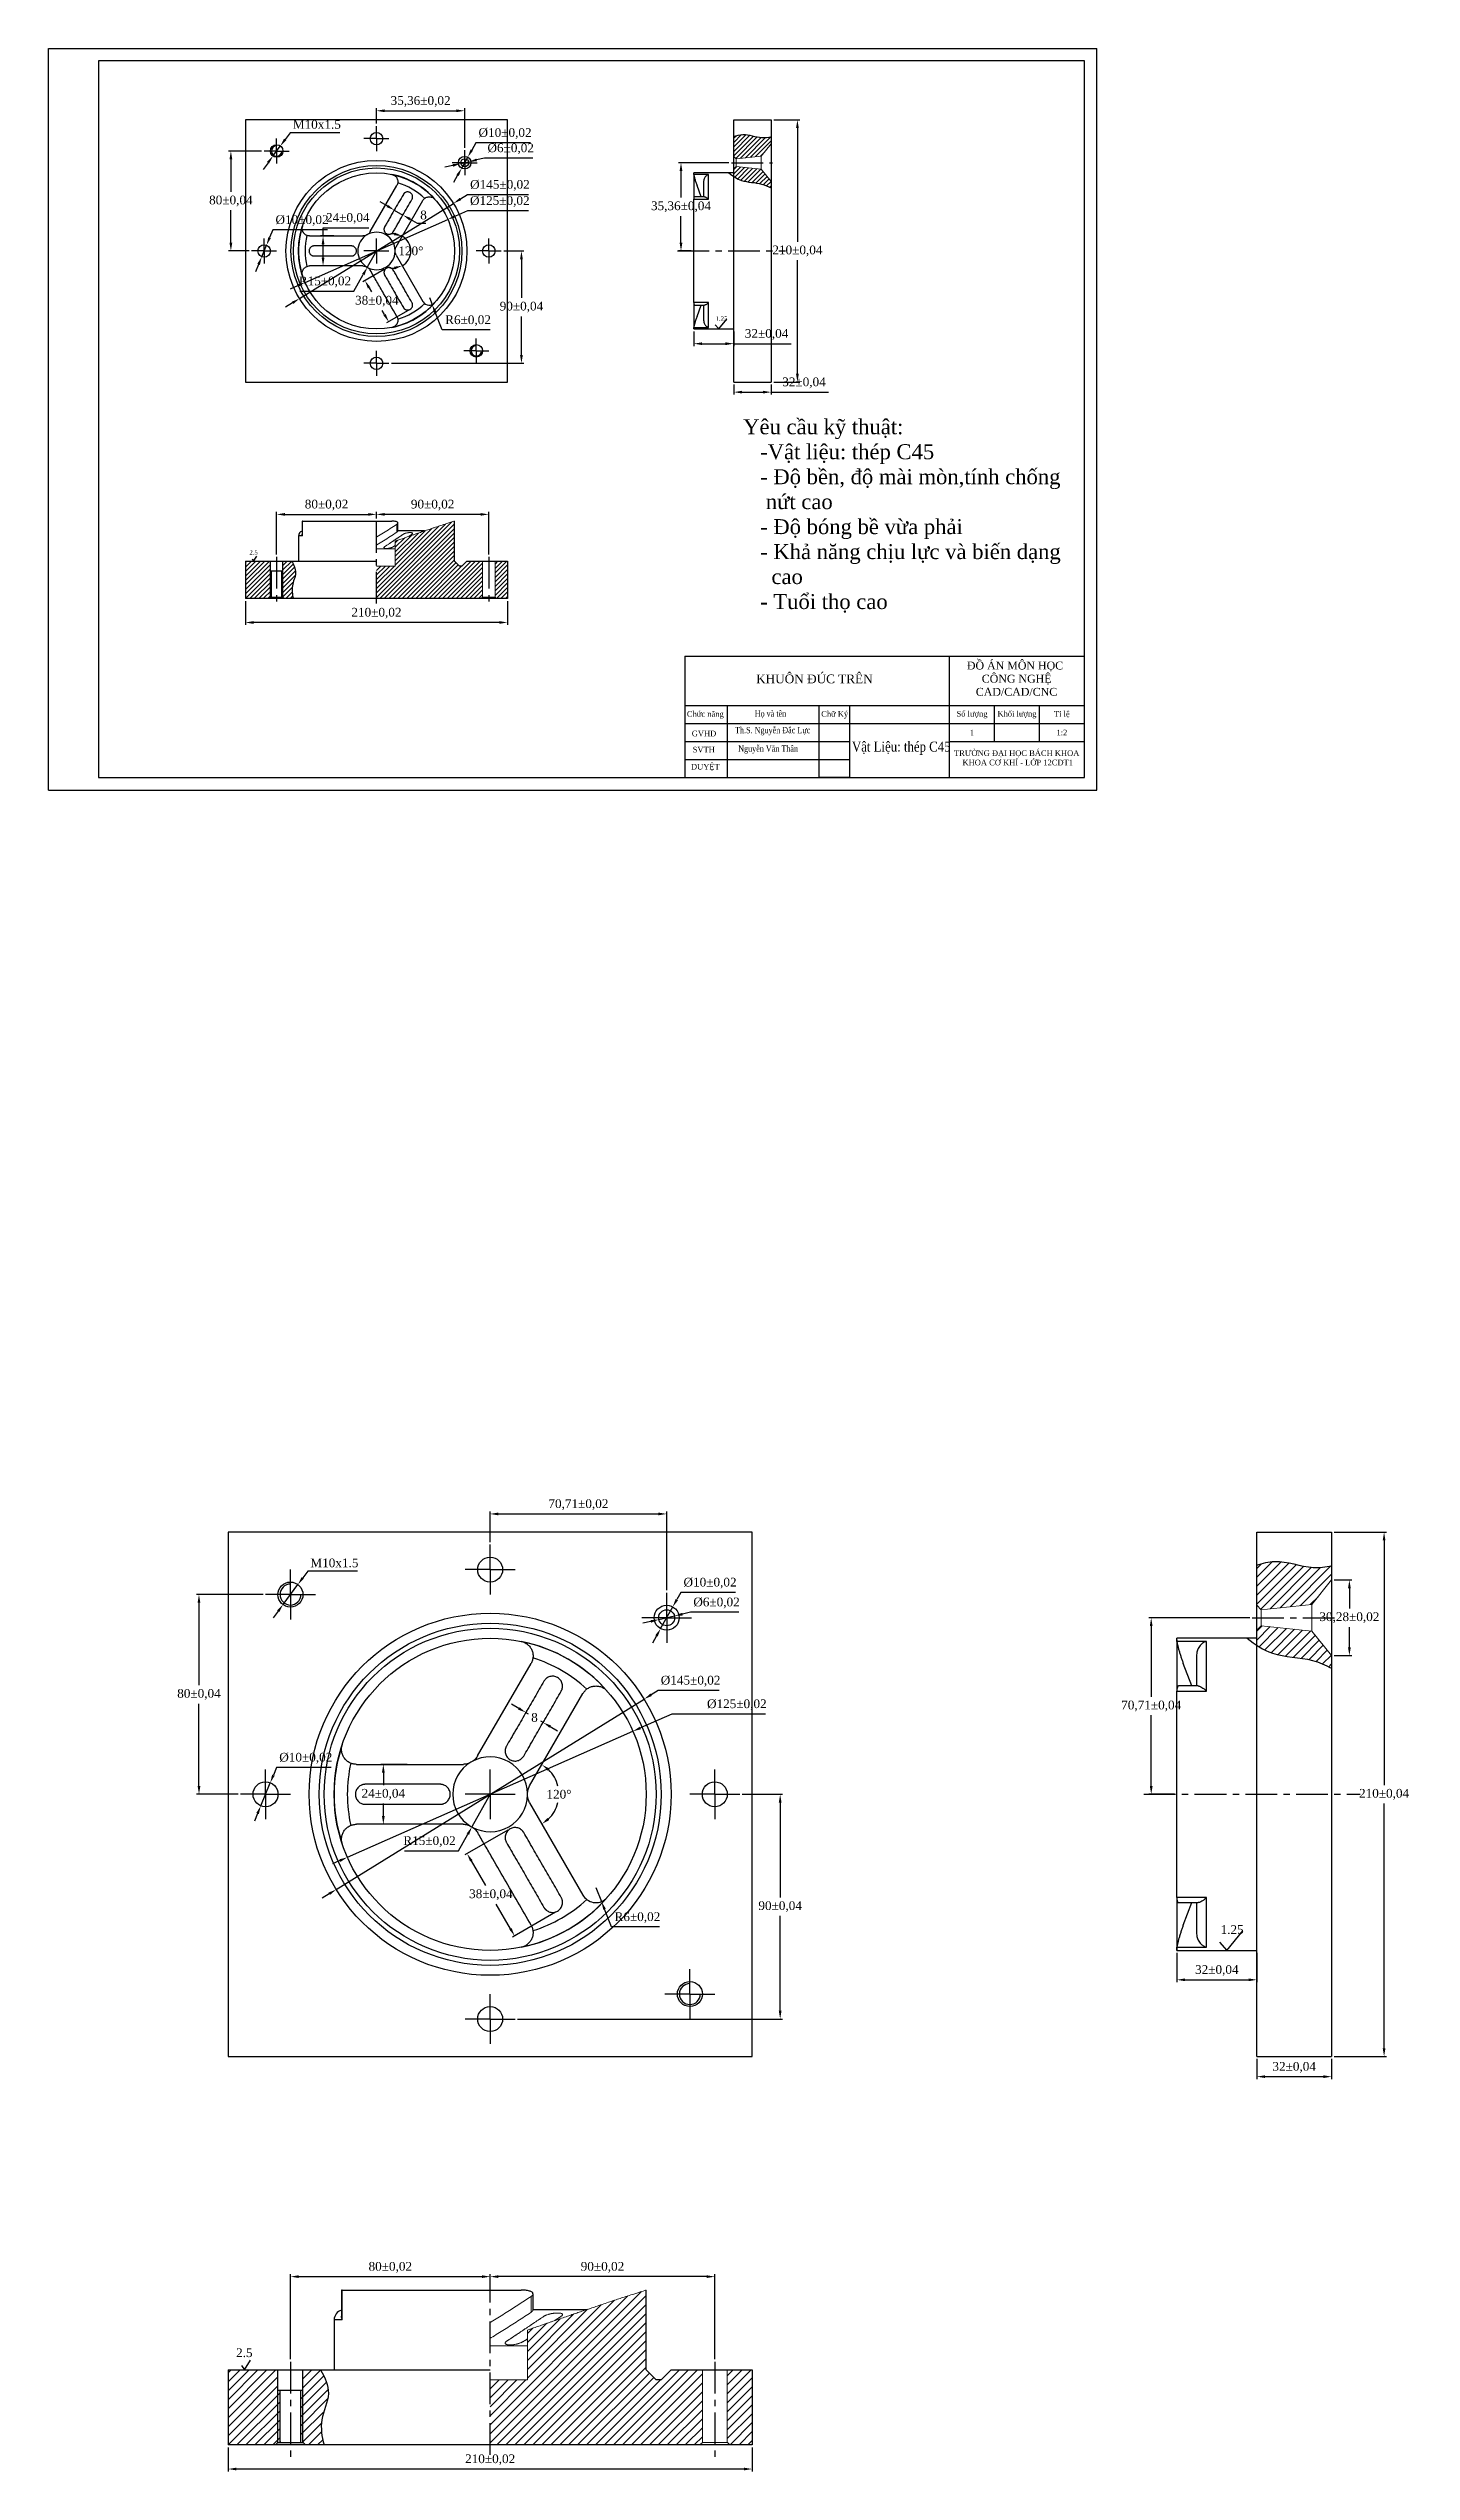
# Model space of a CAD drawing. Header units: millimetres. Extents: x -49 to 497, y -92 to 878.
import ezdxf

# ---------------------------------------------------------------- set-up
doc = ezdxf.new("R2010")
doc.units = ezdxf.units.MM
doc.header["$PDSIZE"] = -1
doc.linetypes.add('CENTERX2', pattern=[20.32, 12.7, -2.54, 2.54, -2.54])
doc.linetypes.add('HIDDEN', pattern=[1.905, 1.27, -0.635])
for name, color, linetype, lineweight in [('chi tiet', 7, 'Continuous', 30), ('chuan-text', 90, 'Continuous', 25), ('Duong bao', 1, 'Continuous', 50)]:
    doc.layers.add(name, color=color, linetype=linetype, lineweight=lineweight)
for name, color, linetype in [('DuongTam', 1, 'Continuous'), ('FORMAT', 7, 'Continuous'), ('Hat', 5, 'Continuous'), ('MatCat', 3, 'Continuous')]:
    doc.layers.add(name, color=color, linetype=linetype)
doc.styles.add('co khi', font='times.ttf', dxfattribs={"width": 0.85})
doc.styles.add('H1', font='', dxfattribs={"height": 7})
doc.styles.add('hp2', font='', dxfattribs={"height": 2.5})
doc.styles.get("Standard").update_dxf_attribs({"font": 'times.ttf'})
doc.styles.get('H1').set_extended_font_data('.VnTimeH')
doc.styles.get('hp2').set_extended_font_data('.VnTime')
doc.dimstyles.new('ISO-25', dxfattribs={"dimtxt": 2.5, "dimasz": 2.5, "dimexe": 1.25, "dimexo": 0.625, "dimtad": 1, "dimtxsty": 'Standard', "dimcen": 2.5, "dimadec": 0, "dimazin": 0, "dimtfac": 1, "dimtmove": 0, "dimatfit": 3, "dimfxl": 1, "dimarcsym": 0})

msp = doc.modelspace()

# ---------------------------------------------------------------- texts
at = {"attachment_point": 1}
for s, width, insert, char_height in [('1.25', 9.71468, (218.523, 770.988), 1.75), ('2.5', 7.78651, (31.735, 677.333), 1.75), ('1.25', 9.71468, (420.806, 126.68), 3.5), ('2.5', 7.78651, (26.387, -42.797), 3.5)]:
    msp.add_mtext_dynamic_manual_height_columns(s, width=width, gutter_width=17.5, heights=[0], dxfattribs=dict(at, insert=insert, char_height=char_height))
at = {"width": 39.34278, "attachment_point": 1, "style": 'co khi'}
for s, insert, char_height in [('{\\fTimes New Roman|b0|i0|c0|p18;Họ và tên}', (234.163, 613.173), 2.5), ('Th.S. Nguyễn Đắc Lực', (226.281, 606.538), 2.5), ('Nguyễn Văn Thân', (227.548, 599.154), 2.5), ('Vật Liệu: thép C45', (273.121, 600.684), 4)]:
    msp.add_mtext(s, dxfattribs=dict(at, insert=insert, char_height=char_height))
at = {"layer": 'chi tiet', "insert": (229.554, 729.789), "char_height": 6, "width": 136.66958, "attachment_point": 1}
msp.add_mtext('Yêu cầu kỹ thuật:\\P   -Vật liệu: thép C45\\P   - Độ bền, độ mài mòn,tính chống\\P    nứt cao\\P   - Độ bóng bề vừa phải\\P   - Khả năng chịu lực và biến dạng\\P     cao\\P   - Tuổi thọ cao', dxfattribs=at)
at = {"layer": 'chuan-text', "insert": (317.972, 632.733), "char_height": 3.159, "width": 51.17009, "attachment_point": 1}
msp.add_mtext(' ĐỒ ÁN MÔN HỌC\\P      CÔNG NGHỆ\\P    CAD/CAD/CNC', dxfattribs=at)
at = {"layer": 'Duong bao', "color": 7, "linetype": 'Continuous', "insert": (258.085, 625.773), "char_height": 3.5, "width": 96.86036, "attachment_point": 5, "style": 'H1'}
msp.add_mtext('{\\fTimes New Roman|b0|i0|c0|p18;KHUÔN ĐÚC TRÊN}', dxfattribs=at)
at = {"layer": 'Duong bao', "linetype": 'Continuous', "attachment_point": 5, "style": 'hp2'}
for s, insert, char_height, width in [('{\\fTimes New Roman|b0|i0|c0|p18;Chức năng}', (214.383, 611.395), 2.25, 15.3), ('{\\fTimes New Roman|b0|i0|c0|p18;Chữ Ký}', (266.213, 611.393), 2.25, 29.43157), ('{\\fTimes New Roman|b0|i0|c0|p18;Số lượng}', (321.224, 611.489), 2.25, 18), ('{\\fTimes New Roman|b0|i0|c0|p18;Khối lượng}', (339.224, 611.489), 2.25, 18), ('{\\fTimes New Roman|b0|i0|c0|p18;Tỉ lệ}', (357.224, 611.489), 2.25, 18), ('{\\fTimes New Roman|b0|i0|c0|p18;GVHD}', (213.861, 603.903), 2.25, 15.3), ('{\\fTimes New Roman|b0|i0|c0|p18;1}', (321.224, 604.289), 2.25, 18), ('{\\fTimes New Roman|b0|i0|c0|p18;1:2}', (357.224, 604.289), 2.25, 18), ('{\\fTimes New Roman|b0|i0|c0|p18;DUYỆT}', (214.402, 590.343), 2.25, 15.3), ('{\\fTimes New Roman|b0|i0|c0|p18;SVTH}', (213.763, 597.459), 2.25, 15.3), ('{\\fTimes New Roman|b0|i0|c0|p18;\\H0.83333x;\\C1;TRƯỜNG ĐẠI HỌC BÁCH KHOA\\P\\f.VnTimeH|b0|i0|c0|p34;\\H0.99996x; \\fTimes New Roman|b0|i0|c0|p18;KHOA CƠ KHÍ - LỚP 12CDT1}', (339.119, 594.175), 2.7, 54)]:
    msp.add_mtext(s, dxfattribs=dict(at, insert=insert, char_height=char_height, width=width))

# ---------------------------------------------------------------- blocks, each defined once
blk = doc.blocks.new('*D2')
at = {"color": 0, "lineweight": -2, "transparency": 16777216}
for p, q in [((42.61, 189.82), (41.35, 186.76)), ((64.51, 189.82), (42.61, 189.82)), ((36.28, 174.47), (40.09, 183.71)), ((35.02, 171.41), (33.76, 168.36))]:
    blk.add_line(p, q, dxfattribs=at)
at = {"color": 0, "transparency": 16777216}
for points in [[(40.84, 186.97), (41.86, 186.55), (40.09, 183.71)], [(34.51, 171.62), (35.53, 171.2), (36.28, 174.47)]]:
    blk.add_solid(points, dxfattribs=at)
at = {"layer": 'Defpoints', "color": 0, "transparency": 16777216}
for p in [(40.09, 183.71), (36.28, 174.47)]:
    blk.add_point(p, dxfattribs=at)
at = {"color": 0, "transparency": 16777216, "insert": (54.32, 193.54), "char_height": 3.5, "attachment_point": 5}
blk.add_mtext('%%C10{\\A1;%%P0,02}', dxfattribs=at)
blk = doc.blocks.new('*D3')
at = {"color": 0, "lineweight": -2, "transparency": 16777216}
for p, q in [((45.22, 255.06), (51.15, 263.11)), ((55.08, 268.42), (53.11, 265.77)), ((74.98, 268.42), (55.08, 268.42)), ((43.26, 252.41), (41.29, 249.75))]:
    blk.add_line(p, q, dxfattribs=at)
at = {"color": 0, "transparency": 16777216}
for points in [[(52.67, 266.09), (53.56, 265.44), (51.15, 263.11)], [(42.81, 252.73), (43.7, 252.08), (45.22, 255.06)]]:
    blk.add_solid(points, dxfattribs=at)
at = {"layer": 'Defpoints', "color": 0, "transparency": 16777216}
for p in [(51.15, 263.11), (45.22, 255.06)]:
    blk.add_point(p, dxfattribs=at)
at = {"color": 0, "transparency": 16777216, "insert": (65.79, 271.73), "char_height": 3.5, "attachment_point": 5}
blk.add_mtext('M10x1.5', dxfattribs=at)
blk = doc.blocks.new('*D4')
at = {"color": 0, "lineweight": -2, "transparency": 16777216}
for p, q in [((196.46, 245.43), (201.34, 254.16)), ((204.56, 259.93), (202.95, 257.05)), ((226.46, 259.93), (204.56, 259.93)), ((194.84, 242.55), (193.23, 239.67))]:
    blk.add_line(p, q, dxfattribs=at)
at = {"color": 0, "transparency": 16777216}
for points in [[(202.47, 257.31), (203.43, 256.78), (201.34, 254.16)], [(194.36, 242.82), (195.33, 242.28), (196.46, 245.43)]]:
    blk.add_solid(points, dxfattribs=at)
at = {"layer": 'Defpoints', "color": 0, "transparency": 16777216}
for p in [(201.34, 254.16), (196.46, 245.43)]:
    blk.add_point(p, dxfattribs=at)
at = {"color": 0, "transparency": 16777216, "insert": (216.27, 263.65), "char_height": 3.5, "attachment_point": 5}
blk.add_mtext('%%C10{\\A1;%%P0,02}', dxfattribs=at)
blk = doc.blocks.new('*D5')
at = {"color": 0, "lineweight": -2, "transparency": 16777216}
for p, q in [((192.57, 248.35), (189.35, 247.62)), ((195.79, 249.09), (202.01, 250.51)), ((208.44, 251.98), (205.23, 251.24)), ((227.77, 251.98), (208.44, 251.98))]:
    blk.add_line(p, q, dxfattribs=at)
at = {"color": 0, "transparency": 16777216}
for points in [[(192.44, 248.89), (192.69, 247.82), (195.79, 249.09)], [(205.1, 251.78), (205.35, 250.71), (202.01, 250.51)]]:
    blk.add_solid(points, dxfattribs=at)
at = {"layer": 'Defpoints', "color": 0, "transparency": 16777216}
for p in [(195.79, 249.09), (202.01, 250.51)]:
    blk.add_point(p, dxfattribs=at)
at = {"color": 0, "transparency": 16777216, "insert": (218.87, 255.7), "char_height": 3.5, "attachment_point": 5}
blk.add_mtext('%%C6{\\A1;%%P0,02}', dxfattribs=at)
blk = doc.blocks.new('*D6')
at = {"color": 0, "lineweight": -2, "transparency": 16777216}
for p, q in [((128.18, 179.09), (120.86, 166)), ((93.8, 156.43), (115.51, 156.43)), ((115.51, 156.43), (119.25, 163.11))]:
    blk.add_line(p, q, dxfattribs=at)
blk.add_arc((128.18, 179.09), 15, 236.96636, 241.00272, dxfattribs=at)
at = {"color": 0, "transparency": 16777216}
blk.add_solid([(118.77, 163.38), (119.73, 162.85), (120.86, 166)], dxfattribs=at)
at = {"layer": 'Defpoints', "color": 0, "transparency": 16777216}
for p in [(128.18, 179.09), (120.86, 166)]:
    blk.add_point(p, dxfattribs=at)
at = {"color": 0, "transparency": 16777216, "insert": (103.89, 160.13), "char_height": 3.5, "attachment_point": 5}
blk.add_mtext('R15{\\A1;%%P0,02}', dxfattribs=at)
blk = doc.blocks.new('*D7')
at = {"color": 0, "lineweight": -2, "transparency": 16777216}
for p, q in [((139.62, 213.5), (136.76, 215.15)), ((142.48, 211.85), (143.43, 211.3)), ((142.72, 212.27), (142.98, 212.71)), ((149.41, 207.85), (148.45, 208.4)), ((149.65, 208.27), (149.91, 208.71)), ((152.27, 206.2), (155.13, 204.55))]:
    blk.add_line(p, q, dxfattribs=at)
at = {"color": 0, "transparency": 16777216}
for points in [[(139.9, 213.98), (139.35, 213.02), (142.48, 211.85)], [(152.54, 206.67), (151.99, 205.72), (149.41, 207.85)]]:
    blk.add_solid(points, dxfattribs=at)
at = {"layer": 'Defpoints', "color": 0, "transparency": 16777216}
for p in [(142.22, 211.4), (149.15, 207.4), (149.41, 207.85)]:
    blk.add_point(p, dxfattribs=at)
at = {"color": 0, "transparency": 16777216, "insert": (145.94, 209.85), "char_height": 3.5, "attachment_point": 5}
blk.add_mtext('8', dxfattribs=at)
blk = doc.blocks.new('*D8')
at = {"color": 0, "lineweight": -2, "transparency": 16777216}
for p, q in [((135.32, 164.73), (118.1, 154.79)), ((120.62, 152.43), (126.33, 142.54)), ((136.32, 125.24), (130.61, 135.13)), ((154.32, 131.82), (137.1, 121.88))]:
    blk.add_line(p, q, dxfattribs=at)
at = {"color": 0, "transparency": 16777216}
for points in [[(121.1, 152.71), (120.14, 152.16), (118.97, 155.29)], [(136.79, 125.52), (135.84, 124.97), (137.97, 122.38)]]:
    blk.add_solid(points, dxfattribs=at)
at = {"layer": 'Defpoints', "color": 0, "transparency": 16777216}
for p in [(136.18, 165.23), (155.18, 132.32), (137.97, 122.38)]:
    blk.add_point(p, dxfattribs=at)
at = {"color": 0, "transparency": 16777216, "insert": (128.47, 138.84), "char_height": 3.5, "attachment_point": 5}
blk.add_mtext('38{\\A1;%%P0,04}', dxfattribs=at)
blk = doc.blocks.new('*D9')
at = {"color": 0, "lineweight": -2, "transparency": 16777216}
for p, q in [((71, 153.86), (185.36, 204.32)), ((200.99, 211.22), (188.39, 205.65)), ((238.49, 211.22), (200.99, 211.22)), ((67.98, 152.52), (64.96, 151.19))]:
    blk.add_line(p, q, dxfattribs=at)
at = {"color": 0, "transparency": 16777216}
for points in [[(188.16, 206.16), (188.61, 205.15), (185.36, 204.32)], [(67.76, 153.03), (68.21, 152.02), (71, 153.86)]]:
    blk.add_solid(points, dxfattribs=at)
at = {"layer": 'Defpoints', "color": 0, "transparency": 16777216}
for p in [(185.36, 204.32), (71, 153.86)]:
    blk.add_point(p, dxfattribs=at)
at = {"color": 0, "transparency": 16777216, "insert": (227, 214.94), "char_height": 3.5, "attachment_point": 5}
blk.add_mtext('%%C125{\\A1;%%P0,02}', dxfattribs=at)
blk = doc.blocks.new('*D10')
at = {"color": 0, "lineweight": -2, "transparency": 16777216}
for p, q in [((66.51, 140.97), (189.86, 217.2)), ((195.48, 220.67), (192.67, 218.94)), ((219.97, 220.67), (195.48, 220.67)), ((63.7, 139.24), (60.89, 137.5))]:
    blk.add_line(p, q, dxfattribs=at)
at = {"color": 0, "transparency": 16777216}
for points in [[(192.38, 219.41), (192.96, 218.47), (189.86, 217.2)], [(63.41, 139.71), (63.99, 138.77), (66.51, 140.97)]]:
    blk.add_solid(points, dxfattribs=at)
at = {"layer": 'Defpoints', "color": 0, "transparency": 16777216}
for p in [(189.86, 217.2), (66.51, 140.97)]:
    blk.add_point(p, dxfattribs=at)
at = {"color": 0, "transparency": 16777216, "insert": (208.48, 224.39), "char_height": 3.5, "attachment_point": 5}
blk.add_mtext('%%C145{\\A1;%%P0,02}', dxfattribs=at)
blk = doc.blocks.new('*D11')
at = {"color": 0, "lineweight": -2, "transparency": 16777216}
for p, q in [((95, 191.09), (84.39, 191.09)), ((85.39, 187.79), (85.39, 182.79)), ((85.39, 170.39), (85.39, 175.38)), ((95, 167.09), (84.39, 167.09))]:
    blk.add_line(p, q, dxfattribs=at)
at = {"color": 0, "transparency": 16777216}
for points in [[(84.84, 187.79), (85.94, 187.79), (85.39, 191.09)], [(84.84, 170.39), (85.94, 170.39), (85.39, 167.09)]]:
    blk.add_solid(points, dxfattribs=at)
at = {"layer": 'Defpoints', "color": 0, "transparency": 16777216}
for p in [(85.39, 191.09), (96, 191.09), (96, 167.09)]:
    blk.add_point(p, dxfattribs=at)
at = {"color": 0, "transparency": 16777216, "insert": (85.39, 179.09), "char_height": 3.5, "attachment_point": 5}
blk.add_mtext('24{\\A1;%%P0,04}', dxfattribs=at)
blk = doc.blocks.new('*D12')
at = {"color": 0, "lineweight": -2, "transparency": 16777216}
for p, q in [((466.29, 284.09), (487.31, 284.09)), ((486.31, 280.79), (486.31, 182.79)), ((486.31, 77.39), (486.31, 175.38)), ((466.29, 74.09), (487.31, 74.09))]:
    blk.add_line(p, q, dxfattribs=at)
at = {"color": 0, "transparency": 16777216}
for points in [[(485.76, 280.79), (486.86, 280.79), (486.31, 284.09)], [(485.76, 77.39), (486.86, 77.39), (486.31, 74.09)]]:
    blk.add_solid(points, dxfattribs=at)
at = {"layer": 'Defpoints', "color": 0, "transparency": 16777216}
for p in [(465.29, 284.09), (465.29, 74.09), (486.31, 74.09)]:
    blk.add_point(p, dxfattribs=at)
at = {"color": 0, "transparency": 16777216, "insert": (486.31, 179.09), "char_height": 3.5, "attachment_point": 5}
blk.add_mtext('210{\\A1;%%P0,04}', dxfattribs=at)
blk = doc.blocks.new('*D13')
at = {"color": 0, "lineweight": -2, "transparency": 16777216}
for p, q in [((23.18, -82.46), (23.18, -92.14)), ((233.18, -82.46), (233.18, -92.14)), ((229.88, -91.14), (26.49, -91.14))]:
    blk.add_line(p, q, dxfattribs=at)
at = {"color": 0, "transparency": 16777216}
for points in [[(26.49, -90.59), (26.49, -91.69), (23.18, -91.14)], [(229.88, -90.59), (229.88, -91.69), (233.18, -91.14)]]:
    blk.add_solid(points, dxfattribs=at)
at = {"layer": 'Defpoints', "color": 0, "transparency": 16777216}
for p in [(23.18, -81.46), (233.18, -81.46), (23.18, -91.14)]:
    blk.add_point(p, dxfattribs=at)
at = {"color": 0, "transparency": 16777216, "insert": (128.18, -87.44), "char_height": 3.5, "attachment_point": 5}
blk.add_mtext('210{\\A1;%%P0,02}', dxfattribs=at)
blk = doc.blocks.new('*D14')
at = {"color": 0, "lineweight": -2, "transparency": 16777216}
for p, q in [((435.29, 73.09), (435.29, 65.01)), ((465.29, 73.09), (465.29, 65.01)), ((438.6, 66.01), (461.99, 66.01))]:
    blk.add_line(p, q, dxfattribs=at)
at = {"color": 0, "transparency": 16777216}
for points in [[(438.6, 66.56), (438.6, 65.46), (435.29, 66.01)], [(461.99, 66.56), (461.99, 65.46), (465.29, 66.01)]]:
    blk.add_solid(points, dxfattribs=at)
at = {"layer": 'Defpoints', "color": 0, "transparency": 16777216}
for p in [(435.29, 74.09), (465.29, 74.09), (465.29, 66.01)]:
    blk.add_point(p, dxfattribs=at)
at = {"color": 0, "transparency": 16777216, "insert": (450.29, 69.72), "char_height": 3.5, "attachment_point": 5}
blk.add_mtext('32{\\A1;%%P0,04}', dxfattribs=at)
blk = doc.blocks.new('*D15')
at = {"color": 0, "lineweight": -2, "transparency": 16777216}
for p, q in [((403.29, 115.59), (403.29, 103.8)), ((435.29, 115.59), (435.29, 103.8)), ((406.6, 104.8), (431.99, 104.8))]:
    blk.add_line(p, q, dxfattribs=at)
at = {"color": 0, "transparency": 16777216}
for points in [[(406.6, 105.35), (406.6, 104.25), (403.29, 104.8)], [(431.99, 105.35), (431.99, 104.25), (435.29, 104.8)]]:
    blk.add_solid(points, dxfattribs=at)
at = {"layer": 'Defpoints', "color": 0, "transparency": 16777216}
for p in [(403.29, 116.59), (435.29, 116.59), (435.29, 104.8)]:
    blk.add_point(p, dxfattribs=at)
at = {"color": 0, "transparency": 16777216, "insert": (419.29, 108.51), "char_height": 3.5, "attachment_point": 5}
blk.add_mtext('32{\\A1;%%P0,04}', dxfattribs=at)
blk = doc.blocks.new('*D16')
at = {"color": 0, "lineweight": -2, "transparency": 16777216}
for p, q in [((466.29, 264.94), (473.41, 264.94)), ((472.41, 261.64), (472.41, 253.5)), ((472.41, 237.96), (472.41, 246.09)), ((466.29, 234.66), (473.41, 234.66))]:
    blk.add_line(p, q, dxfattribs=at)
at = {"color": 0, "transparency": 16777216}
for points in [[(471.86, 261.64), (472.96, 261.64), (472.41, 264.94)], [(471.86, 237.96), (472.96, 237.96), (472.41, 234.66)]]:
    blk.add_solid(points, dxfattribs=at)
at = {"layer": 'Defpoints', "color": 0, "transparency": 16777216}
for p in [(465.29, 264.94), (465.29, 234.66), (472.41, 234.66)]:
    blk.add_point(p, dxfattribs=at)
at = {"color": 0, "transparency": 16777216, "insert": (472.41, 249.8), "char_height": 3.5, "attachment_point": 5}
blk.add_mtext('30,28{\\A1;%%P0,02}', dxfattribs=at)
blk = doc.blocks.new('*D17')
at = {"color": 0, "lineweight": -2, "transparency": 16777216}
for p, q in [((170.55, 141.71), (172.78, 136.14)), ((176.85, 125.96), (174.01, 133.07)), ((195.99, 125.96), (176.85, 125.96))]:
    blk.add_line(p, q, dxfattribs=at)
at = {"color": 0, "transparency": 16777216}
blk.add_solid([(174.52, 133.28), (173.5, 132.87), (172.78, 136.14)], dxfattribs=at)
at = {"layer": 'Defpoints', "color": 0, "transparency": 16777216}
for p in [(170.55, 141.71), (172.78, 136.14)]:
    blk.add_point(p, dxfattribs=at)
at = {"color": 0, "transparency": 16777216, "insert": (187.18, 129.66), "char_height": 3.5, "attachment_point": 5}
blk.add_mtext('R6{\\A1;%%P0,02}', dxfattribs=at)
blk = doc.blocks.new('*D18')
at = {"color": 0, "lineweight": -2, "transparency": 16777216}
for p, q in [((48.18, -47.18), (48.18, -13.08)), ((51.49, -14.08), (124.88, -14.08)), ((128.18, -18.46), (128.18, -13.08))]:
    blk.add_line(p, q, dxfattribs=at)
at = {"color": 0, "transparency": 16777216}
for points in [[(51.49, -13.53), (51.49, -14.63), (48.18, -14.08)], [(124.88, -13.53), (124.88, -14.63), (128.18, -14.08)]]:
    blk.add_solid(points, dxfattribs=at)
at = {"layer": 'Defpoints', "color": 0, "transparency": 16777216}
for p in [(128.18, -14.08), (128.18, -19.46), (48.18, -48.18)]:
    blk.add_point(p, dxfattribs=at)
at = {"color": 0, "transparency": 16777216, "insert": (88.18, -10.37), "char_height": 3.5, "attachment_point": 5}
blk.add_mtext('80{\\A1;%%P0,02}', dxfattribs=at)
blk = doc.blocks.new('*D19')
at = {"color": 0, "lineweight": -2, "transparency": 16777216}
for p, q in [((128.18, -18.46), (128.18, -13.08)), ((214.88, -14.08), (131.49, -14.08)), ((218.18, -47.18), (218.18, -13.08))]:
    blk.add_line(p, q, dxfattribs=at)
at = {"color": 0, "transparency": 16777216}
for points in [[(131.49, -13.53), (131.49, -14.63), (128.18, -14.08)], [(214.88, -13.53), (214.88, -14.63), (218.18, -14.08)]]:
    blk.add_solid(points, dxfattribs=at)
at = {"layer": 'Defpoints', "color": 0, "transparency": 16777216}
for p in [(128.18, -14.08), (128.18, -19.46), (218.18, -48.18)]:
    blk.add_point(p, dxfattribs=at)
at = {"color": 0, "transparency": 16777216, "insert": (173.18, -10.37), "char_height": 3.5, "attachment_point": 5}
blk.add_mtext('90{\\A1;%%P0,02}', dxfattribs=at)
blk = doc.blocks.new('*D20')
at = {"color": 0, "lineweight": -2, "transparency": 16777216}
for p, q in [((432.47, 249.8), (392.01, 249.8)), ((393.01, 246.5), (393.01, 218.15)), ((393.01, 182.39), (393.01, 210.74)), ((402.29, 179.09), (392.01, 179.09))]:
    blk.add_line(p, q, dxfattribs=at)
at = {"color": 0, "transparency": 16777216}
for points in [[(392.46, 246.5), (393.56, 246.5), (393.01, 249.8)], [(392.46, 182.39), (393.56, 182.39), (393.01, 179.09)]]:
    blk.add_solid(points, dxfattribs=at)
at = {"layer": 'Defpoints', "color": 0, "transparency": 16777216}
for p in [(433.47, 249.8), (393.01, 179.09), (403.29, 179.09)]:
    blk.add_point(p, dxfattribs=at)
at = {"color": 0, "transparency": 16777216, "insert": (393.01, 214.44), "char_height": 3.5, "attachment_point": 5}
blk.add_mtext('70,71{\\A1;%%P0,04}', dxfattribs=at)
blk = doc.blocks.new('*D21')
at = {"color": 0, "lineweight": -2, "transparency": 16777216}
for p, q in [((128.18, 280.09), (128.18, 292.37)), ((131.49, 291.37), (195.59, 291.37)), ((198.9, 260.8), (198.9, 292.37))]:
    blk.add_line(p, q, dxfattribs=at)
at = {"color": 0, "transparency": 16777216}
for points in [[(131.49, 291.93), (131.49, 290.82), (128.18, 291.37)], [(195.59, 291.93), (195.59, 290.82), (198.9, 291.37)]]:
    blk.add_solid(points, dxfattribs=at)
at = {"layer": 'Defpoints', "color": 0, "transparency": 16777216}
for p in [(198.9, 291.37), (128.18, 279.09), (198.9, 259.8)]:
    blk.add_point(p, dxfattribs=at)
at = {"color": 0, "transparency": 16777216, "insert": (163.54, 295.08), "char_height": 3.5, "attachment_point": 5}
blk.add_mtext('70,71{\\A1;%%P0,02} ', dxfattribs=at)
blk = doc.blocks.new('*D22')
at = {"color": 0, "lineweight": -2, "transparency": 16777216}
for p, q in [((229.18, 179.09), (245.36, 179.09)), ((244.36, 175.79), (244.36, 137.79)), ((244.36, 92.39), (244.36, 130.38)), ((139.18, 89.09), (245.36, 89.09))]:
    blk.add_line(p, q, dxfattribs=at)
at = {"color": 0, "transparency": 16777216}
for points in [[(243.81, 175.79), (244.91, 175.79), (244.36, 179.09)], [(243.81, 92.39), (244.91, 92.39), (244.36, 89.09)]]:
    blk.add_solid(points, dxfattribs=at)
at = {"layer": 'Defpoints', "color": 0, "transparency": 16777216}
for p in [(228.18, 179.09), (138.18, 89.09), (244.36, 89.09)]:
    blk.add_point(p, dxfattribs=at)
at = {"color": 0, "transparency": 16777216, "insert": (244.36, 134.09), "char_height": 3.5, "attachment_point": 5}
blk.add_mtext('90{\\A1;%%P0,04}', dxfattribs=at)
blk = doc.blocks.new('*D23')
at = {"color": 0, "lineweight": -2, "transparency": 16777216}
for p, q in [((37.18, 259.09), (10.53, 259.09)), ((11.53, 255.79), (11.53, 222.79)), ((11.53, 182.39), (11.53, 215.38)), ((27.18, 179.09), (10.53, 179.09))]:
    blk.add_line(p, q, dxfattribs=at)
at = {"color": 0, "transparency": 16777216}
for points in [[(10.98, 255.79), (12.08, 255.79), (11.53, 259.09)], [(10.98, 182.39), (12.08, 182.39), (11.53, 179.09)]]:
    blk.add_solid(points, dxfattribs=at)
at = {"layer": 'Defpoints', "color": 0, "transparency": 16777216}
for p in [(38.18, 259.09), (11.53, 179.09), (28.18, 179.09)]:
    blk.add_point(p, dxfattribs=at)
at = {"color": 0, "transparency": 16777216, "insert": (11.53, 219.09), "char_height": 3.5, "attachment_point": 5}
blk.add_mtext('80{\\A1;%%P0,04}', dxfattribs=at)
blk = doc.blocks.new('*D24')
at = {"color": 0, "lineweight": -2, "transparency": 16777216}
for start, end in [(13.94841, 46.16491), (313.83509, 346.05159)]:
    blk.add_arc((142.04, 179.09), 13.71, start, end, dxfattribs=at)
at = {"color": 0, "transparency": 16777216}
for points in [[(151.2, 188.54), (151.87, 189.42), (148.9, 190.96)], [(151.87, 168.76), (151.2, 169.64), (148.9, 167.22)]]:
    blk.add_solid(points, dxfattribs=at)
at = {"layer": 'Defpoints', "color": 0, "transparency": 16777216}
for p in [(165.36, 219.47), (143.99, 182.46), (143.99, 175.72), (154.92, 174.4), (165.36, 138.71)]:
    blk.add_point(p, dxfattribs=at)
at = {"color": 0, "transparency": 16777216, "insert": (155.75, 179.09), "char_height": 3.5, "attachment_point": 5}
blk.add_mtext('120%%D', dxfattribs=at)
blk = doc.blocks.new('*D26')
at = {"color": 0, "lineweight": -2, "transparency": 16777216}
for p, q in [((41.1, 805.61), (39.84, 802.56)), ((63.01, 805.61), (41.1, 805.61)), ((36.68, 794.88), (38.59, 799.5)), ((35.42, 791.83), (34.16, 788.77))]:
    blk.add_line(p, q, dxfattribs=at)
at = {"color": 0, "transparency": 16777216}
for points in [[(39.34, 802.77), (40.35, 802.35), (38.59, 799.5)], [(34.91, 792.04), (35.93, 791.62), (36.68, 794.88)]]:
    blk.add_solid(points, dxfattribs=at)
at = {"layer": 'Defpoints', "color": 0, "transparency": 16777216}
for p in [(38.59, 799.5), (36.68, 794.88)]:
    blk.add_point(p, dxfattribs=at)
at = {"color": 0, "transparency": 16777216, "insert": (52.82, 809.33), "char_height": 3.5, "attachment_point": 5}
blk.add_mtext('%%C10{\\A1;%%P0,02}', dxfattribs=at)
blk = doc.blocks.new('*D27')
at = {"color": 0, "lineweight": -2, "transparency": 16777216}
for p, q in [((48.04, 844.52), (46.08, 841.86)), ((67.94, 844.52), (48.04, 844.52)), ((41.15, 835.18), (44.12, 839.2)), ((39.19, 832.52), (37.23, 829.87))]:
    blk.add_line(p, q, dxfattribs=at)
at = {"color": 0, "transparency": 16777216}
for points in [[(38.75, 832.85), (39.63, 832.2), (41.15, 835.18)], [(45.64, 842.19), (46.52, 841.53), (44.12, 839.2)]]:
    blk.add_solid(points, dxfattribs=at)
at = {"layer": 'Defpoints', "color": 0, "transparency": 16777216}
for p in [(41.15, 835.18), (44.12, 839.2)]:
    blk.add_point(p, dxfattribs=at)
at = {"color": 0, "transparency": 16777216, "insert": (58.75, 847.83), "char_height": 3.5, "attachment_point": 5}
blk.add_mtext('M10x1.5', dxfattribs=at)
blk = doc.blocks.new('*D28')
at = {"color": 0, "lineweight": -2, "transparency": 16777216}
for p, q in [((116.77, 830.36), (119.21, 834.73)), ((122.43, 840.49), (120.82, 837.61)), ((144.34, 840.49), (122.43, 840.49)), ((115.16, 827.48), (113.55, 824.6))]:
    blk.add_line(p, q, dxfattribs=at)
at = {"color": 0, "transparency": 16777216}
for points in [[(120.34, 837.88), (121.3, 837.34), (119.21, 834.73)], [(114.68, 827.75), (115.64, 827.21), (116.77, 830.36)]]:
    blk.add_solid(points, dxfattribs=at)
at = {"layer": 'Defpoints', "color": 0, "transparency": 16777216}
for p in [(119.21, 834.73), (116.77, 830.36)]:
    blk.add_point(p, dxfattribs=at)
at = {"color": 0, "transparency": 16777216, "insert": (134.15, 844.21), "char_height": 3.5, "attachment_point": 5}
blk.add_mtext('%%C10{\\A1;%%P0,02}', dxfattribs=at)
blk = doc.blocks.new('*D29')
at = {"color": 0, "lineweight": -2, "transparency": 16777216}
for p, q in [((113.21, 831.46), (110, 830.72)), ((116.43, 832.19), (119.54, 832.9)), ((125.98, 834.37), (122.76, 833.64)), ((145.3, 834.37), (125.98, 834.37))]:
    blk.add_line(p, q, dxfattribs=at)
at = {"color": 0, "transparency": 16777216}
for points in [[(113.09, 831.99), (113.34, 830.92), (116.43, 832.19)], [(122.64, 834.17), (122.89, 833.1), (119.54, 832.9)]]:
    blk.add_solid(points, dxfattribs=at)
at = {"layer": 'Defpoints', "color": 0, "transparency": 16777216}
for p in [(116.43, 832.19), (119.54, 832.9)]:
    blk.add_point(p, dxfattribs=at)
at = {"color": 0, "transparency": 16777216, "insert": (136.41, 838.09), "char_height": 3.5, "attachment_point": 5}
blk.add_mtext('%%C6{\\A1;%%P0,02}', dxfattribs=at)
blk = doc.blocks.new('*D30')
at = {"color": 0, "lineweight": -2, "transparency": 16777216}
for p, q in [((82.63, 797.19), (78.97, 790.65)), ((73.62, 781.08), (77.36, 787.76)), ((51.91, 781.08), (73.62, 781.08))]:
    blk.add_line(p, q, dxfattribs=at)
blk.add_arc((82.63, 797.19), 7.5, 233.14664, 241.00272, dxfattribs=at)
at = {"color": 0, "transparency": 16777216}
blk.add_solid([(76.88, 788.03), (77.84, 787.49), (78.97, 790.65)], dxfattribs=at)
at = {"layer": 'Defpoints', "color": 0, "transparency": 16777216}
for p in [(82.63, 797.19), (78.97, 790.65)]:
    blk.add_point(p, dxfattribs=at)
at = {"color": 0, "transparency": 16777216, "insert": (62, 784.78), "char_height": 3.5, "attachment_point": 5}
blk.add_mtext('R15{\\A1;%%P0,02}', dxfattribs=at)
blk = doc.blocks.new('*D31')
at = {"color": 0, "lineweight": -2, "transparency": 16777216}
for p, q in [((86.92, 815.22), (84.06, 816.87)), ((89.78, 813.57), (93.25, 811.57)), ((90.15, 814.21), (90.28, 814.44)), ((93.62, 812.21), (93.75, 812.44)), ((96.11, 809.92), (98.96, 808.27)), ((98.96, 808.27), (102.46, 808.27))]:
    blk.add_line(p, q, dxfattribs=at)
at = {"color": 0, "transparency": 16777216}
for points in [[(87.2, 815.7), (86.65, 814.75), (89.78, 813.57)], [(96.38, 810.4), (95.83, 809.44), (93.25, 811.57)]]:
    blk.add_solid(points, dxfattribs=at)
at = {"layer": 'Defpoints', "color": 0, "transparency": 16777216}
for p in [(89.65, 813.35), (93.12, 811.35), (93.25, 811.57)]:
    blk.add_point(p, dxfattribs=at)
at = {"color": 0, "transparency": 16777216, "insert": (101.48, 811.57), "char_height": 3.5, "attachment_point": 5}
blk.add_mtext('8', dxfattribs=at)
blk = doc.blocks.new('*D32')
at = {"color": 0, "lineweight": -2, "transparency": 16777216}
for p, q in [((85.77, 789.76), (77.16, 784.79)), ((79.68, 782.43), (80.64, 780.77)), ((85.87, 771.7), (84.91, 773.36)), ((95.27, 773.31), (86.66, 768.34))]:
    blk.add_line(p, q, dxfattribs=at)
at = {"color": 0, "transparency": 16777216}
for points in [[(80.15, 782.71), (79.2, 782.16), (78.03, 785.29)], [(86.35, 771.97), (85.4, 771.42), (87.53, 768.84)]]:
    blk.add_solid(points, dxfattribs=at)
at = {"layer": 'Defpoints', "color": 0, "transparency": 16777216}
for p in [(86.63, 790.26), (87.53, 768.84), (96.13, 773.81)]:
    blk.add_point(p, dxfattribs=at)
at = {"color": 0, "transparency": 16777216, "insert": (82.78, 777.07), "char_height": 3.5, "attachment_point": 5}
blk.add_mtext('38{\\A1;%%P0,04}', dxfattribs=at)
blk = doc.blocks.new('*D33')
at = {"color": 0, "lineweight": -2, "transparency": 16777216}
for p, q in [((54.04, 784.58), (111.22, 809.81)), ((119.04, 813.26), (114.24, 811.14)), ((143.53, 813.26), (119.04, 813.26)), ((51.02, 783.24), (48, 781.91))]:
    blk.add_line(p, q, dxfattribs=at)
at = {"color": 0, "transparency": 16777216}
for points in [[(114.02, 811.64), (114.47, 810.64), (111.22, 809.81)], [(50.8, 783.75), (51.24, 782.74), (54.04, 784.58)]]:
    blk.add_solid(points, dxfattribs=at)
at = {"layer": 'Defpoints', "color": 0, "transparency": 16777216}
for p in [(111.22, 809.81), (54.04, 784.58)]:
    blk.add_point(p, dxfattribs=at)
at = {"color": 0, "transparency": 16777216, "insert": (132.04, 816.98), "char_height": 3.5, "attachment_point": 5}
blk.add_mtext('%%C125{\\A1;%%P0,02}', dxfattribs=at)
blk = doc.blocks.new('*D34')
at = {"color": 0, "lineweight": -2, "transparency": 16777216}
for p, q in [((51.8, 778.13), (113.47, 816.25)), ((119.09, 819.72), (116.28, 817.98)), ((143.58, 819.72), (119.09, 819.72)), ((48.99, 776.4), (46.18, 774.66))]:
    blk.add_line(p, q, dxfattribs=at)
at = {"color": 0, "transparency": 16777216}
for points in [[(115.99, 818.45), (116.57, 817.52), (113.47, 816.25)], [(48.7, 776.87), (49.28, 775.93), (51.8, 778.13)]]:
    blk.add_solid(points, dxfattribs=at)
at = {"layer": 'Defpoints', "color": 0, "transparency": 16777216}
for p in [(113.47, 816.25), (51.8, 778.13)]:
    blk.add_point(p, dxfattribs=at)
at = {"color": 0, "transparency": 16777216, "insert": (132.09, 823.44), "char_height": 3.5, "attachment_point": 5}
blk.add_mtext('%%C145{\\A1;%%P0,02}', dxfattribs=at)
blk = doc.blocks.new('*D35')
at = {"color": 0, "lineweight": -2, "transparency": 16777216}
for p, q in [((61.24, 803.19), (61.24, 806.49)), ((61.24, 806.49), (79.52, 806.49)), ((65.54, 803.19), (60.24, 803.19)), ((61.24, 794.49), (61.24, 799.89)), ((65.54, 791.19), (60.24, 791.19))]:
    blk.add_line(p, q, dxfattribs=at)
at = {"color": 0, "transparency": 16777216}
for points in [[(60.69, 799.89), (61.79, 799.89), (61.24, 803.19)], [(60.69, 794.49), (61.79, 794.49), (61.24, 791.19)]]:
    blk.add_solid(points, dxfattribs=at)
at = {"layer": 'Defpoints', "color": 0, "transparency": 16777216}
for p in [(61.24, 803.19), (66.54, 803.19), (66.54, 791.19)]:
    blk.add_point(p, dxfattribs=at)
at = {"color": 0, "transparency": 16777216, "insert": (71.14, 810.2), "char_height": 3.5, "attachment_point": 5}
blk.add_mtext('24{\\A1;%%P0,04}', dxfattribs=at)
blk = doc.blocks.new('*D36')
at = {"color": 0, "lineweight": -2, "transparency": 16777216}
for p, q in [((103.82, 778.5), (104.93, 775.72)), ((109, 765.54), (106.16, 772.65)), ((128.14, 765.54), (109, 765.54))]:
    blk.add_line(p, q, dxfattribs=at)
at = {"color": 0, "transparency": 16777216}
blk.add_solid([(106.67, 772.85), (105.65, 772.45), (104.93, 775.72)], dxfattribs=at)
at = {"layer": 'Defpoints', "color": 0, "transparency": 16777216}
for p in [(103.82, 778.5), (104.93, 775.72)]:
    blk.add_point(p, dxfattribs=at)
at = {"color": 0, "transparency": 16777216, "insert": (119.33, 769.24), "char_height": 3.5, "attachment_point": 5}
blk.add_mtext('R6{\\A1;%%P0,02}', dxfattribs=at)
blk = doc.blocks.new('*D37')
at = {"color": 0, "lineweight": -2, "transparency": 16777216}
for p, q in [((82.63, 848.19), (82.63, 854.33)), ((117.99, 838.55), (117.99, 854.33)), ((85.94, 853.33), (114.69, 853.33))]:
    blk.add_line(p, q, dxfattribs=at)
at = {"color": 0, "transparency": 16777216}
for points in [[(85.94, 853.89), (85.94, 852.78), (82.63, 853.33)], [(114.69, 853.89), (114.69, 852.78), (117.99, 853.33)]]:
    blk.add_solid(points, dxfattribs=at)
at = {"layer": 'Defpoints', "color": 0, "transparency": 16777216}
for p in [(82.63, 847.19), (117.99, 853.33), (117.99, 837.55)]:
    blk.add_point(p, dxfattribs=at)
at = {"color": 0, "transparency": 16777216, "insert": (100.31, 857.04), "char_height": 3.5, "attachment_point": 5}
blk.add_mtext('35,36{\\A1;%%P0,02} ', dxfattribs=at)
blk = doc.blocks.new('*D38')
at = {"color": 0, "lineweight": -2, "transparency": 16777216}
for p, q in [((133.63, 797.19), (141.72, 797.19)), ((140.72, 793.89), (140.72, 778.4)), ((140.72, 755.49), (140.72, 770.99)), ((88.63, 752.19), (141.72, 752.19))]:
    blk.add_line(p, q, dxfattribs=at)
at = {"color": 0, "transparency": 16777216}
for points in [[(140.17, 793.89), (141.27, 793.89), (140.72, 797.19)], [(140.17, 755.49), (141.27, 755.49), (140.72, 752.19)]]:
    blk.add_solid(points, dxfattribs=at)
at = {"layer": 'Defpoints', "color": 0, "transparency": 16777216}
for p in [(132.63, 797.19), (87.63, 752.19), (140.72, 752.19)]:
    blk.add_point(p, dxfattribs=at)
at = {"color": 0, "transparency": 16777216, "insert": (140.72, 774.69), "char_height": 3.5, "attachment_point": 5}
blk.add_mtext('90{\\A1;%%P0,04}', dxfattribs=at)
blk = doc.blocks.new('*D39')
at = {"color": 0, "lineweight": -2, "transparency": 16777216}
for p, q in [((36.63, 837.19), (23.31, 837.19)), ((24.31, 833.89), (24.31, 820.9)), ((24.31, 800.49), (24.31, 813.49)), ((31.63, 797.19), (23.31, 797.19))]:
    blk.add_line(p, q, dxfattribs=at)
at = {"color": 0, "transparency": 16777216}
for points in [[(23.76, 833.89), (24.86, 833.89), (24.31, 837.19)], [(23.76, 800.49), (24.86, 800.49), (24.31, 797.19)]]:
    blk.add_solid(points, dxfattribs=at)
at = {"layer": 'Defpoints', "color": 0, "transparency": 16777216}
for p in [(37.63, 837.19), (24.31, 797.19), (32.63, 797.19)]:
    blk.add_point(p, dxfattribs=at)
at = {"color": 0, "transparency": 16777216, "insert": (24.31, 817.19), "char_height": 3.5, "attachment_point": 5}
blk.add_mtext('80{\\A1;%%P0,04}', dxfattribs=at)
blk = doc.blocks.new('*D40')
at = {"color": 0, "lineweight": -2, "transparency": 16777216}
for start, end in [(87.87717, 115.75434), (300, 60), (244.24566, 272.12283)]:
    blk.add_arc((89.56, 797.19), 6.85, start, end, dxfattribs=at)
at = {"color": 0, "transparency": 16777216}
for points in [[(89.97, 804.57), (89.66, 803.51), (92.99, 803.13)], [(89.66, 790.87), (89.97, 789.81), (92.99, 791.26)]]:
    blk.add_solid(points, dxfattribs=at)
at = {"layer": 'Defpoints', "color": 0, "transparency": 16777216}
for p in [(101.22, 817.38), (90.53, 798.88), (90.53, 795.51), (96, 794.85), (101.22, 777)]:
    blk.add_point(p, dxfattribs=at)
at = {"color": 0, "transparency": 16777216, "insert": (96.42, 797.19), "char_height": 3.5, "attachment_point": 5}
blk.add_mtext('120%%D', dxfattribs=at)
blk = doc.blocks.new('*D41')
at = {"color": 0, "lineweight": -2, "transparency": 16777216}
for p, q in [((241.77, 849.69), (252.28, 849.69)), ((251.28, 846.39), (251.28, 800.9)), ((251.28, 747.99), (251.28, 793.49)), ((241.77, 744.69), (252.28, 744.69))]:
    blk.add_line(p, q, dxfattribs=at)
at = {"color": 0, "transparency": 16777216}
for points in [[(250.72, 846.39), (251.83, 846.39), (251.28, 849.69)], [(250.72, 747.99), (251.83, 747.99), (251.28, 744.69)]]:
    blk.add_solid(points, dxfattribs=at)
at = {"layer": 'Defpoints', "color": 0, "transparency": 16777216}
for p in [(240.77, 849.69), (240.77, 744.69), (251.28, 744.69)]:
    blk.add_point(p, dxfattribs=at)
at = {"color": 0, "transparency": 16777216, "insert": (251.28, 797.19), "char_height": 3.5, "attachment_point": 5}
blk.add_mtext('210{\\A1;%%P0,04}', dxfattribs=at)
blk = doc.blocks.new('*D42')
at = {"color": 0, "lineweight": -2, "transparency": 16777216}
for p, q in [((225.77, 743.69), (225.77, 739.65)), ((229.07, 740.65), (237.46, 740.65)), ((240.77, 743.69), (240.77, 739.65)), ((240.77, 740.65), (263.78, 740.65))]:
    blk.add_line(p, q, dxfattribs=at)
at = {"color": 0, "transparency": 16777216}
for points in [[(229.07, 741.2), (229.07, 740.1), (225.77, 740.65)], [(237.46, 741.2), (237.46, 740.1), (240.77, 740.65)]]:
    blk.add_solid(points, dxfattribs=at)
at = {"layer": 'Defpoints', "color": 0, "transparency": 16777216}
for p in [(225.77, 744.69), (240.77, 744.69), (240.77, 740.65)]:
    blk.add_point(p, dxfattribs=at)
at = {"color": 0, "transparency": 16777216, "insert": (253.92, 744.36), "char_height": 3.5, "attachment_point": 5}
blk.add_mtext('32{\\A1;%%P0,04}', dxfattribs=at)
blk = doc.blocks.new('*D43')
at = {"color": 0, "lineweight": -2, "transparency": 16777216}
for p, q in [((209.77, 764.94), (209.77, 759.05)), ((213.07, 760.05), (222.46, 760.05)), ((225.77, 764.94), (225.77, 759.05)), ((225.77, 760.05), (248.78, 760.05))]:
    blk.add_line(p, q, dxfattribs=at)
at = {"color": 0, "transparency": 16777216}
for points in [[(213.07, 760.6), (213.07, 759.5), (209.77, 760.05)], [(222.46, 760.6), (222.46, 759.5), (225.77, 760.05)]]:
    blk.add_solid(points, dxfattribs=at)
at = {"layer": 'Defpoints', "color": 0, "transparency": 16777216}
for p in [(209.77, 765.94), (225.77, 765.94), (225.77, 760.05)]:
    blk.add_point(p, dxfattribs=at)
at = {"color": 0, "transparency": 16777216, "insert": (238.92, 763.75), "char_height": 3.5, "attachment_point": 5}
blk.add_mtext('32{\\A1;%%P0,04}', dxfattribs=at)
blk = doc.blocks.new('*D44')
at = {"color": 0, "lineweight": -2, "transparency": 16777216}
for p, q in [((223.86, 832.55), (203.63, 832.55)), ((204.63, 829.24), (204.63, 818.57)), ((204.63, 800.49), (204.63, 811.16)), ((208.77, 797.19), (203.63, 797.19))]:
    blk.add_line(p, q, dxfattribs=at)
at = {"color": 0, "transparency": 16777216}
for points in [[(204.08, 829.24), (205.18, 829.24), (204.63, 832.55)], [(204.08, 800.49), (205.18, 800.49), (204.63, 797.19)]]:
    blk.add_solid(points, dxfattribs=at)
at = {"layer": 'Defpoints', "color": 0, "transparency": 16777216}
for p in [(224.86, 832.55), (204.63, 797.19), (209.77, 797.19)]:
    blk.add_point(p, dxfattribs=at)
at = {"color": 0, "transparency": 16777216, "insert": (204.63, 814.87), "char_height": 3.5, "attachment_point": 5}
blk.add_mtext('35,36{\\A1;%%P0,04}', dxfattribs=at)
blk = doc.blocks.new('*D45')
at = {"color": 0, "lineweight": -2, "transparency": 16777216}
for p, q in [((30.13, 657), (30.13, 647.39)), ((135.13, 657), (135.13, 647.39)), ((131.83, 648.39), (33.44, 648.39))]:
    blk.add_line(p, q, dxfattribs=at)
at = {"color": 0, "transparency": 16777216}
for points in [[(33.44, 648.94), (33.44, 647.84), (30.13, 648.39)], [(131.83, 648.94), (131.83, 647.84), (135.13, 648.39)]]:
    blk.add_solid(points, dxfattribs=at)
at = {"layer": 'Defpoints', "color": 0, "transparency": 16777216}
for p in [(30.13, 658), (135.13, 658), (30.13, 648.39)]:
    blk.add_point(p, dxfattribs=at)
at = {"color": 0, "transparency": 16777216, "insert": (82.63, 652.1), "char_height": 3.5, "attachment_point": 5}
blk.add_mtext('210{\\A1;%%P0,02}', dxfattribs=at)
blk = doc.blocks.new('*D46')
at = {"color": 0, "lineweight": -2, "transparency": 16777216}
for p, q in [((42.63, 675.64), (42.63, 692.69)), ((45.94, 691.69), (79.33, 691.69)), ((82.63, 690), (82.63, 692.69))]:
    blk.add_line(p, q, dxfattribs=at)
at = {"color": 0, "transparency": 16777216}
for points in [[(45.94, 692.24), (45.94, 691.14), (42.63, 691.69)], [(79.33, 692.24), (79.33, 691.14), (82.63, 691.69)]]:
    blk.add_solid(points, dxfattribs=at)
at = {"layer": 'Defpoints', "color": 0, "transparency": 16777216}
for p in [(82.63, 691.69), (82.63, 689), (42.63, 674.64)]:
    blk.add_point(p, dxfattribs=at)
at = {"color": 0, "transparency": 16777216, "insert": (62.63, 695.4), "char_height": 3.5, "attachment_point": 5}
blk.add_mtext('80{\\A1;%%P0,02}', dxfattribs=at)
blk = doc.blocks.new('*D47')
at = {"color": 0, "lineweight": -2, "transparency": 16777216}
for p, q in [((82.63, 690), (82.63, 692.69)), ((124.33, 691.69), (85.94, 691.69)), ((127.63, 675.64), (127.63, 692.69))]:
    blk.add_line(p, q, dxfattribs=at)
at = {"color": 0, "transparency": 16777216}
for points in [[(85.94, 692.24), (85.94, 691.14), (82.63, 691.69)], [(124.33, 692.24), (124.33, 691.14), (127.63, 691.69)]]:
    blk.add_solid(points, dxfattribs=at)
at = {"layer": 'Defpoints', "color": 0, "transparency": 16777216}
for p in [(82.63, 691.69), (82.63, 689), (127.63, 674.64)]:
    blk.add_point(p, dxfattribs=at)
at = {"color": 0, "transparency": 16777216, "insert": (105.13, 695.4), "char_height": 3.5, "attachment_point": 5}
blk.add_mtext('90{\\A1;%%P0,02}', dxfattribs=at)

# ---------------------------------------------------------------- dimensions: what is measured, and where the dimension line sits
for base, p1, p2, text, picture, middle in [((117.989, 853.335), (82.6337, 847.1916), (117.989, 837.5469), '<>{\\A1;%%P0,02} ', '*D37', (100.3114, 857.0392)), ((225.767, 760.049), (209.767, 765.942), (225.767, 765.942), '32{\\A1;%%P0,04}', '*D43', (238.923, 763.754)), ((240.767, 740.654), (225.767, 744.692), (240.767, 744.692), '32{\\A1;%%P0,04}', '*D42', (253.923, 744.358)), ((82.634, 691.694), (42.634, 674.643), (82.634, 689), '80{\\A1;%%P0,02}', '*D46', (62.634, 695.398)), ((82.634, 691.694), (127.634, 674.643), (82.634, 689), '90{\\A1;%%P0,02}', '*D47', (105.134, 695.398)), ((30.134, 648.395), (135.134, 658), (30.134, 658), '210{\\A1;%%P0,02}', '*D45', (82.634, 652.099)), ((198.896, 291.375), (128.185, 279.088), (198.896, 259.799), '<>{\\A1;%%P0,02} ', '*D21', (163.54, 295.079)), ((435.294, 104.804), (403.294, 116.588), (435.294, 116.588), '32{\\A1;%%P0,04}', '*D15', (419.294, 108.508)), ((465.294, 66.013), (435.294, 74.088), (465.294, 74.088), '32{\\A1;%%P0,04}', '*D14', (450.294, 69.718)), ((128.185, -14.076), (48.185, -48.179), (128.185, -19.464), '80{\\A1;%%P0,02}', '*D18', (88.185, -10.372)), ((128.185, -14.076), (218.185, -48.179), (128.185, -19.464), '90{\\A1;%%P0,02}', '*D19', (173.185, -10.372)), ((23.185, -91.141), (233.185, -81.464), (23.185, -81.464), '210{\\A1;%%P0,02}', '*D13', (128.185, -87.437))]:
    dim = msp.add_linear_dim(base=base, p1=p1, p2=p2, text=text, dimstyle='ISO-25', override={"dimtxt": 3.5, "dimasz": 3.302, "dimexe": 1, "dimexo": 1, "dimgap": 1.524, "dimtih": 1, "dimtoh": 1, "dimzin": 0, "dimadec": 2, "dimtzin": 0})
    dim.commit()
    dim.dimension.update_dxf_attribs({"geometry": picture, "text_midpoint": middle})
for p1, p2, text, picture, middle in [((41.149, 835.18), (44.118, 839.203), 'M10x1.5', '*D27', (58.754, 847.826)), ((116.769, 830.365), (119.209, 834.729), '%%C10{\\A1;%%P0,02}', '*D28', (134.146, 844.214)), ((116.434, 832.192), (119.544, 832.902), '%%C6{\\A1;%%P0,02}', '*D29', (136.406, 838.092)), ((51.797, 778.135), (113.47, 816.249), '%%C145{\\A1;%%P0,02}', '*D34', (132.095, 823.441)), ((36.681, 794.88), (38.586, 799.503), '%%C10{\\A1;%%P0,02}', '*D26', (52.818, 809.329)), ((45.216, 255.065), (51.154, 263.111), 'M10x1.5', '*D3', (65.79, 271.734)), ((196.456, 245.434), (201.335, 254.163), '%%C10{\\A1;%%P0,02}', '*D4', (216.272, 263.648)), ((195.785, 249.089), (202.006, 250.509), '%%C6{\\A1;%%P0,02}', '*D5', (218.867, 255.698)), ((66.512, 140.974), (189.858, 217.202), '%%C145{\\A1;%%P0,02}', '*D10', (208.483, 224.394)), ((36.28, 174.465), (40.09, 183.711), '%%C10{\\A1;%%P0,02}', '*D2', (54.321, 193.537))]:
    dim = msp.add_diameter_dim_2p(p1=p1, p2=p2, text=text, dimstyle='ISO-25', override={"dimtxt": 3.5, "dimasz": 3.302, "dimexe": 1, "dimexo": 1, "dimgap": 1.524, "dimtih": 1, "dimtoh": 1, "dimzin": 0, "dimadec": 2, "dimtzin": 0})
    dim.commit()
    dim.dimension.update_dxf_attribs({"geometry": picture, "text_midpoint": middle})
for p1, p2, distance, text, picture, middle in [((240.767, 849.692), (240.767, 744.692), 10.508, '210{\\A1;%%P0,04}', '*D41', (251.275, 797.192)), ((89.652, 813.347), (93.116, 811.347), 0.259, '8', '*D31', (101.475, 811.574)), ((66.54, 791.192), (66.54, 803.192), 5.303, '24{\\A1;%%P0,04}', '*D35', (71.14, 810.198)), ((86.634, 790.263), (96.134, 773.809), -9.94, '38{\\A1;%%P0,04}', '*D32', (82.776, 777.066)), ((465.294, 284.088), (465.294, 74.088), 21.017, '210{\\A1;%%P0,04}', '*D12', (486.31, 179.088)), ((465.294, 264.941), (465.294, 234.657), 7.117, '<>{\\A1;%%P0,02}', '*D16', (472.411, 249.799)), ((142.221, 211.399), (149.149, 207.399), 0.519, '8', '*D7', (145.944, 209.848)), ((95.999, 167.088), (95.999, 191.088), 10.606, '24{\\A1;%%P0,04}', '*D11', (85.392, 179.088)), ((136.185, 165.232), (155.185, 132.323), -19.88, '38{\\A1;%%P0,04}', '*D8', (128.469, 138.837))]:
    dim = msp.add_aligned_dim(p1=p1, p2=p2, distance=distance, text=text, dimstyle='ISO-25', override={"dimtxt": 3.5, "dimasz": 3.302, "dimexe": 1, "dimexo": 1, "dimgap": 1.524, "dimtih": 1, "dimtoh": 1, "dimzin": 0, "dimadec": 2, "dimtzin": 0})
    dim.commit()
    dim.dimension.update_dxf_attribs({"geometry": picture, "text_midpoint": middle})
for base, p1, p2, text, picture, middle in [((24.308, 797.192), (37.634, 837.192), (32.634, 797.192), '80{\\A1;%%P0,04}', '*D39', (24.308, 817.192)), ((204.6267, 797.1916), (224.8559, 832.5469), (209.7669, 797.1916), '<>{\\A1;%%P0,04}', '*D44', (204.6267, 814.8692)), ((140.721, 752.192), (132.634, 797.192), (87.634, 752.192), '90{\\A1;%%P0,04}', '*D38', (140.721, 774.692)), ((11.534, 179.088), (38.185, 259.088), (28.185, 179.088), '80{\\A1;%%P0,04}', '*D23', (11.534, 219.088)), ((393.013, 179.088), (433.472, 249.799), (403.293, 179.088), '<>{\\A1;%%P0,04}', '*D20', (393.013, 214.443)), ((244.359, 89.088), (228.185, 179.088), (138.185, 89.088), '90{\\A1;%%P0,04}', '*D22', (244.359, 134.088))]:
    dim = msp.add_linear_dim(base=base, p1=p1, p2=p2, angle=90, text=text, dimstyle='ISO-25', override={"dimtxt": 3.5, "dimasz": 3.302, "dimexe": 1, "dimexo": 1, "dimgap": 1.524, "dimtih": 1, "dimtoh": 1, "dimzin": 0, "dimadec": 2, "dimtzin": 0})
    dim.commit()
    dim.dimension.update_dxf_attribs({"geometry": picture, "text_midpoint": middle})
for p1, p2, picture, middle in [((54.044, 784.575), (111.224, 809.808), '*D33', (132.043, 813.256)), ((71.005, 153.855), (185.365, 204.321), '*D9', (227.004, 211.216))]:
    dim = msp.add_diameter_dim_2p(p1=p1, p2=p2, text='%%C125{\\A1;%%P0,02}', dimstyle='ISO-25', override={"dimtxt": 3.5, "dimasz": 3.302, "dimexe": 1, "dimexo": 1, "dimgap": 1.524, "dimtih": 1, "dimtoh": 1, "dimzin": 0, "dimadec": 2, "dimtzin": 0})
    dim.commit()
    dim.dimension.update_dxf_attribs({"geometry": picture, "text_midpoint": middle, "dimtype": 163})
for base, line1, line2, picture, middle in [((96.003, 794.847), ((90.534, 795.508), (101.219, 777.001)), ((90.534, 798.875), (101.219, 817.382)), '*D40', (96.416, 797.192)), ((154.923, 174.4), ((143.986, 175.721), (165.355, 138.707)), ((143.986, 182.456), (165.355, 219.469)), '*D24', (155.749, 179.088))]:
    dim = msp.add_angular_dim_2l(base=base, line1=line1, line2=line2, text='120%%D', dimstyle='ISO-25', override={"dimtxt": 3.5, "dimasz": 3.302, "dimexe": 1, "dimexo": 1, "dimgap": 1.524, "dimtih": 1, "dimtoh": 1, "dimzin": 0, "dimadec": 2, "dimtzin": 0})
    dim.commit()
    dim.dimension.update_dxf_attribs({"geometry": picture, "text_midpoint": middle})
for center, mpoint, text, picture, middle in [((82.634, 797.192), (78.973, 790.646), 'R15{\\A1;%%P0,02}', '*D30', (62.001, 784.78)), ((103.817, 778.501), (104.931, 775.716), 'R6{\\A1;%%P0,02}', '*D36', (119.332, 769.24)), ((128.185, 179.088), (120.864, 165.996), 'R15{\\A1;%%P0,02}', '*D6', (103.892, 160.13)), ((170.551, 141.707), (172.78, 136.137), 'R6{\\A1;%%P0,02}', '*D17', (187.181, 129.661))]:
    dim = msp.add_radius_dim(center=center, mpoint=mpoint, text=text, dimstyle='ISO-25', override={"dimtxt": 3.5, "dimasz": 3.302, "dimexe": 1, "dimexo": 1, "dimgap": 1.524, "dimtih": 1, "dimtoh": 1, "dimzin": 0, "dimadec": 2, "dimtzin": 0})
    dim.commit()
    dim.dimension.update_dxf_attribs({"geometry": picture, "text_midpoint": middle})

# ---------------------------------------------------------------- hatches: boundary and pattern name
at = {"layer": 'Hat'}
h = msp.add_hatch(dxfattribs=at)
h.set_pattern_fill('ANSI31', color=256, scale=0.4)
h.set_pattern_definition([(45, (67.6281, 707.6475), (-0.8980256, 0.8980256), [])])
edge = h.paths.add_edge_path()
edge.add_line((226.672, 830.952), (225.767, 830.047))
edge.add_line((225.767, 830.047), (225.767, 827.036))
edge.add_spline(control_points=[(225.767, 827.036), (226.761, 826.382), (230.161, 824.549), (235.791, 824.765), (239.531, 823.072), (240.767, 822.418)], knot_values=[8.204019, 8.204019, 8.204019, 8.204019, 15.3214062, 31.6578153, 39.9914551, 39.9914551, 39.9914551, 39.9914551], degree=3, periodic=0)
edge.add_line((240.767, 822.418), (240.767, 824.976))
edge.add_line((240.767, 824.976), (236.789, 829.888))
edge.add_line((236.789, 829.888), (226.672, 830.952))
edge = h.paths.add_edge_path()
edge.add_spline(control_points=[(240.767, 842.963), (239.54, 842.701), (235.744, 842.235), (230.653, 844.444), (226.954, 843.48), (225.767, 843.057)], knot_values=[5.1146096, 5.1146096, 5.1146096, 5.1146096, 12.6011254, 28.2268566, 35.669838, 35.669838, 35.669838, 35.669838], degree=3, periodic=0)
edge.add_line((225.767, 843.057), (225.767, 835.047))
edge.add_line((225.767, 835.047), (226.672, 834.142))
edge.add_line((226.672, 834.142), (236.789, 835.205))
edge.add_line((236.789, 835.205), (240.767, 840.118))
edge.add_line((240.767, 840.118), (240.767, 842.963))
h = msp.add_hatch(dxfattribs=at)
h.set_pattern_fill('ANSI31', color=256, scale=0.4)
h.set_pattern_definition([(45, (18.5412, 671.5806), (-0.898026, 0.898026), [])])
h.paths.add_polyline_path([(40.134, 673), (30.134, 673), (30.134, 658), (39.634, 658), (40.134, 658.5)])
h.paths.add_polyline_path([(40.54, 668.907), (40.134, 668.907), (40.134, 658.5), (40.54, 658.5)])
edge = h.paths.add_edge_path()
edge.add_spline(control_points=[(49.351, 658), (48.894, 659.675), (48.375, 663.132), (51.027, 668.235), (49.563, 671.458), (48.645, 673)], knot_values=[3.9388705, 3.9388705, 3.9388705, 3.9388705, 14.1357891, 25.0005723, 35.1376461, 35.1376461, 35.1376461, 35.1376461], degree=3, periodic=0)
edge.add_line((48.645, 673), (45.134, 673))
edge.add_line((45.134, 673), (45.134, 658.5))
edge.add_line((45.134, 658.5), (45.634, 658))
edge.add_line((45.634, 658), (49.351, 658))
h.paths.add_polyline_path([(45.134, 668.907), (44.728, 668.907), (44.728, 658.5), (45.134, 658.5)])
edge = h.paths.add_edge_path()
edge.add_line((125.134, 673), (118.884, 673))
edge.add_line((118.884, 673), (116.884, 671))
edge.add_line((116.884, 671), (115.884, 671))
edge.add_line((115.884, 671), (113.884, 673))
edge.add_line((113.884, 673), (113.884, 689))
edge.add_spline(control_points=[(113.884, 689), (113.788, 688.97), (113.288, 688.813), (112.261, 688.487), (110.897, 688.05), (109.567, 687.619), (108.423, 687.246), (107.364, 686.898), (106.252, 686.529), (105.053, 686.129), (103.845, 685.722), (102.806, 685.37), (102.171, 685.154), (101.891, 685.059), (101.866, 685.051)], knot_values=[0.4952338, 0.4952338, 0.4952338, 0.4952338, 0.5072933, 0.557885, 0.6242258, 0.6787912, 0.7252019, 0.7683635, 0.8122197, 0.8654162, 0.9197083, 0.9646809, 0.9967868, 0.9999849, 0.9999849, 0.9999849, 0.9999849], degree=3, periodic=0)
edge.add_spline(control_points=[(101.866, 685.051), (101.655, 684.979), (101.108, 684.792), (100.23, 684.491), (99.282, 684.166), (98.295, 683.826), (97.206, 683.45), (96.263, 683.123), (95.695, 682.926), (95.558, 682.878)], knot_values=[0.2290072, 0.2290072, 0.2290072, 0.2290072, 0.2556495, 0.2982956, 0.3400492, 0.3756883, 0.4232863, 0.4778642, 0.4952338, 0.4952338, 0.4952338, 0.4952338], degree=3, periodic=0)
edge.add_spline(control_points=[(95.558, 682.878), (95.348, 682.806), (94.946, 682.666), (94.318, 682.449), (93.639, 682.213), (92.83, 681.934), (91.841, 681.592), (90.921, 681.274), (90.324, 681.066), (90.134, 681)], knot_values=[0, 0, 0, 0, 0.0265507, 0.0509808, 0.0795767, 0.1125621, 0.1533473, 0.2048836, 0.2290072, 0.2290072, 0.2290072, 0.2290072], degree=3, periodic=0)
edge.add_line((90.134, 681), (90.134, 671))
edge.add_line((90.134, 671), (82.634, 671))
edge.add_line((82.634, 671), (82.634, 658))
edge.add_line((82.634, 658), (124.634, 658))
edge.add_line((124.634, 658), (125.134, 658.5))
edge.add_line((125.134, 658.5), (125.134, 659.157))
edge.add_line((125.134, 659.157), (125.134, 659.25))
edge.add_line((125.134, 659.25), (125.134, 659.907))
edge.add_line((125.134, 659.907), (125.134, 660.657))
edge.add_line((125.134, 660.657), (125.134, 660.75))
edge.add_line((125.134, 660.75), (125.134, 661.407))
edge.add_line((125.134, 661.407), (125.134, 662.157))
edge.add_line((125.134, 662.157), (125.134, 662.25))
edge.add_line((125.134, 662.25), (125.134, 662.907))
edge.add_line((125.134, 662.907), (125.134, 663.657))
edge.add_line((125.134, 663.657), (125.134, 664.407))
edge.add_line((125.134, 664.407), (125.134, 665.157))
edge.add_line((125.134, 665.157), (125.134, 665.907))
edge.add_line((125.134, 665.907), (125.134, 666.657))
edge.add_line((125.134, 666.657), (125.134, 667.407))
edge.add_line((125.134, 667.407), (125.134, 668.157))
edge.add_line((125.134, 668.157), (125.134, 668.907))
edge.add_line((125.134, 668.907), (125.134, 673))
h.paths.add_polyline_path([(135.134, 673), (130.134, 673), (130.134, 658.5), (130.634, 658), (135.134, 658)])
h = msp.add_hatch(dxfattribs=at)
h.set_pattern_fill('ANSI31', color=256, scale=0.8)
h.set_pattern_definition([(45, (119.016, 0), (-1.796051, 1.796051), [])])
edge = h.paths.add_edge_path()
edge.add_line((437.103, 246.609), (435.294, 244.799))
edge.add_line((435.294, 244.799), (435.294, 238.777))
edge.add_spline(control_points=[(435.294, 238.777), (437.282, 237.468), (444.082, 233.804), (455.342, 234.235), (462.823, 230.849), (465.294, 229.541)], knot_values=[8.204019, 8.204019, 8.204019, 8.204019, 15.3214062, 31.6578153, 39.9914551, 39.9914551, 39.9914551, 39.9914551], degree=3, periodic=0)
edge.add_line((465.294, 229.541), (465.294, 234.657))
edge.add_line((465.294, 234.657), (457.337, 244.482))
edge.add_line((457.337, 244.482), (437.103, 246.609))
edge = h.paths.add_edge_path()
edge.add_spline(control_points=[(465.294, 270.631), (462.84, 270.107), (455.249, 269.174), (445.065, 273.593), (437.668, 271.665), (435.294, 270.82)], knot_values=[5.1146096, 5.1146096, 5.1146096, 5.1146096, 12.6011254, 28.2268566, 35.669838, 35.669838, 35.669838, 35.669838], degree=3, periodic=0)
edge.add_line((435.294, 270.82), (435.294, 254.799))
edge.add_line((435.294, 254.799), (437.103, 252.989))
edge.add_line((437.103, 252.989), (457.337, 255.116))
edge.add_line((457.337, 255.116), (465.294, 264.941))
edge.add_line((465.294, 264.941), (465.294, 270.631))
h = msp.add_hatch(dxfattribs=at)
h.set_pattern_fill('ANSI31', color=256, scale=0.8)
h.set_pattern_definition([(45, (0, -54.3032), (-1.79605, 1.79605), [])])
h.paths.add_polyline_path([(43.185, -51.464), (23.185, -51.464), (23.185, -81.464), (42.185, -81.464), (43.185, -80.464)])
h.paths.add_polyline_path([(43.997, -59.651), (43.185, -59.651), (43.185, -80.464), (43.997, -80.464)])
edge = h.paths.add_edge_path()
edge.add_spline(control_points=[(61.62, -81.464), (60.705, -78.114), (59.668, -71.2), (64.972, -60.993), (62.044, -54.547), (60.208, -51.464)], knot_values=[3.9388705, 3.9388705, 3.9388705, 3.9388705, 14.1357891, 25.0005723, 35.1376461, 35.1376461, 35.1376461, 35.1376461], degree=3, periodic=0)
edge.add_line((60.208, -51.464), (53.185, -51.464))
edge.add_line((53.185, -51.464), (53.185, -80.464))
edge.add_line((53.185, -80.464), (54.185, -81.464))
edge.add_line((54.185, -81.464), (61.62, -81.464))
h.paths.add_polyline_path([(53.185, -59.651), (52.373, -59.651), (52.373, -80.464), (53.185, -80.464)])
edge = h.paths.add_edge_path()
edge.add_line((213.185, -51.464), (200.685, -51.464))
edge.add_line((200.685, -51.464), (196.685, -55.464))
edge.add_line((196.685, -55.464), (194.685, -55.464))
edge.add_line((194.685, -55.464), (190.685, -51.464))
edge.add_line((190.685, -51.464), (190.685, -19.464))
edge.add_spline(control_points=[(190.685, -19.464), (190.493, -19.524), (189.494, -19.839), (187.44, -20.491), (184.711, -21.365), (182.052, -22.225), (179.763, -22.973), (177.646, -23.669), (175.421, -24.406), (173.023, -25.207), (170.608, -26.02), (168.529, -26.724), (167.259, -27.156), (166.7, -27.346), (166.65, -27.363)], knot_values=[0.4952338, 0.4952338, 0.4952338, 0.4952338, 0.5072933, 0.557885, 0.6242258, 0.6787912, 0.7252019, 0.7683635, 0.8122197, 0.8654162, 0.9197083, 0.9646809, 0.9967868, 0.9999849, 0.9999849, 0.9999849, 0.9999849], degree=3, periodic=0)
edge.add_spline(control_points=[(166.65, -27.363), (166.228, -27.507), (165.133, -27.88), (163.377, -28.481), (161.481, -29.133), (159.508, -29.813), (157.33, -30.565), (155.443, -31.219), (154.307, -31.613), (154.033, -31.708)], knot_values=[0.2290072, 0.2290072, 0.2290072, 0.2290072, 0.2556495, 0.2982956, 0.3400492, 0.3756883, 0.4232863, 0.4778642, 0.4952338, 0.4952338, 0.4952338, 0.4952338], degree=3, periodic=0)
edge.add_spline(control_points=[(154.033, -31.708), (153.614, -31.853), (152.809, -32.132), (151.553, -32.567), (150.195, -33.037), (148.579, -33.597), (146.6, -34.281), (144.76, -34.916), (143.566, -35.332), (143.185, -35.464)], knot_values=[0, 0, 0, 0, 0.0265507, 0.0509808, 0.0795767, 0.1125621, 0.1533473, 0.2048836, 0.2290072, 0.2290072, 0.2290072, 0.2290072], degree=3, periodic=0)
edge.add_line((143.185, -35.464), (143.185, -55.464))
edge.add_line((143.185, -55.464), (128.185, -55.464))
edge.add_line((128.185, -55.464), (128.185, -81.464))
edge.add_line((128.185, -81.464), (212.185, -81.464))
edge.add_line((212.185, -81.464), (213.185, -80.464))
edge.add_line((213.185, -80.464), (213.185, -79.151))
edge.add_line((213.185, -79.151), (213.185, -78.964))
edge.add_line((213.185, -78.964), (213.185, -77.651))
edge.add_line((213.185, -77.651), (213.185, -76.151))
edge.add_line((213.185, -76.151), (213.185, -75.964))
edge.add_line((213.185, -75.964), (213.185, -74.651))
edge.add_line((213.185, -74.651), (213.185, -73.151))
edge.add_line((213.185, -73.151), (213.185, -72.964))
edge.add_line((213.185, -72.964), (213.185, -71.651))
edge.add_line((213.185, -71.651), (213.185, -70.151))
edge.add_line((213.185, -70.151), (213.185, -68.651))
edge.add_line((213.185, -68.651), (213.185, -67.151))
edge.add_line((213.185, -67.151), (213.185, -65.651))
edge.add_line((213.185, -65.651), (213.185, -64.151))
edge.add_line((213.185, -64.151), (213.185, -62.651))
edge.add_line((213.185, -62.651), (213.185, -61.151))
edge.add_line((213.185, -61.151), (213.185, -59.651))
edge.add_line((213.185, -59.651), (213.185, -51.464))
h.paths.add_polyline_path([(233.185, -51.464), (223.185, -51.464), (223.185, -80.464), (224.185, -81.464), (233.185, -81.464)])

# ---------------------------------------------------------------- linework, layer by layer
at = {"color": 7, "linetype": 'Continuous', "lineweight": 25}
for p, q in [((30.134, 849.692), (30.134, 744.692)), ((135.134, 849.692), (30.134, 849.692)), ((135.134, 744.692), (135.134, 849.692)), ((225.767, 849.692), (240.767, 849.692)), ((225.767, 744.692), (225.767, 849.692)), ((240.767, 849.692), (240.767, 744.692)), ((225.767, 828.442), (209.743, 828.442)), ((215.717, 827.823), (209.767, 827.823)), ((213.717, 825.148), (213.717, 818.882)), ((215.717, 817.867), (215.717, 827.823)), ((209.767, 817.867), (215.717, 817.867)), ((214.029, 818.882), (210.083, 818.882)), ((212.732, 818.882), (211.05, 823.382)), ((215.717, 776.516), (209.767, 776.516)), ((215.717, 766.561), (215.717, 776.516)), ((210.089, 775.501), (214.029, 775.501)), ((211.05, 771.001), (212.732, 775.501)), ((213.717, 775.501), (213.717, 769.232)), ((209.767, 766.561), (215.717, 766.561)), ((209.767, 765.942), (225.767, 765.942)), ((30.134, 744.692), (135.134, 744.692)), ((225.767, 744.692), (240.767, 744.692)), ((51.384, 683.051), (51.384, 673)), ((53.012, 689), (52.856, 688.952)), ((52.856, 688.952), (52.856, 683.788)), ((53.012, 683.051), (53.012, 689)), ((91.228, 688.236), (91.228, 688.238)), ((91.228, 685.014), (91.228, 688.236)), ((101.866, 685.051), (91.233, 685.051)), ((113.884, 673), (113.884, 689)), ((30.134, 673), (30.134, 658)), ((118.884, 673), (135.134, 673)), ((135.134, 673), (135.134, 658)), ((135.134, 658), (30.134, 658)), ((23.185, 284.088), (23.185, 74.088)), ((233.185, 284.088), (23.185, 284.088)), ((233.185, 74.088), (233.185, 284.088)), ((435.294, 284.088), (465.294, 284.088)), ((435.294, 74.088), (435.294, 284.088)), ((465.294, 284.088), (465.294, 74.088)), ((435.294, 241.588), (403.246, 241.588)), ((415.193, 240.35), (403.293, 240.35)), ((411.193, 235.002), (411.193, 222.469)), ((415.193, 220.439), (415.193, 240.35)), ((409.223, 222.469), (405.859, 231.469)), ((403.294, 220.439), (415.193, 220.439)), ((411.817, 222.469), (403.926, 222.469)), ((415.193, 137.738), (403.293, 137.738)), ((415.193, 117.826), (415.193, 137.738)), ((403.938, 135.707), (411.817, 135.707)), ((405.859, 126.707), (409.223, 135.707)), ((411.193, 135.707), (411.193, 123.168)), ((403.293, 117.826), (415.193, 117.826)), ((403.294, 116.588), (435.294, 116.588)), ((23.185, 74.088), (233.185, 74.088)), ((435.294, 74.088), (465.294, 74.088)), ((68.629, -19.56), (68.629, -29.888)), ((68.942, -19.464), (68.63, -19.56)), ((68.942, -31.363), (68.942, -19.464)), ((145.375, -20.993), (145.375, -20.987)), ((145.375, -27.436), (145.375, -20.993)), ((166.65, -27.363), (145.384, -27.363)), ((190.685, -51.464), (190.685, -19.464)), ((65.685, -31.363), (65.685, -51.464)), ((23.185, -51.464), (23.185, -81.464)), ((200.685, -51.464), (233.185, -51.464)), ((233.185, -51.464), (233.185, -81.464)), ((233.185, -81.464), (23.185, -81.464))]:
    msp.add_line(p, q, dxfattribs=at)
at = {"color": 7, "linetype": 'Continuous', "lineweight": 18}
for p, q in [((226.672, 834.142), (225.767, 835.047)), ((236.789, 835.205), (226.672, 834.142)), ((240.767, 840.118), (236.789, 835.205)), ((236.789, 835.205), (236.789, 829.888)), ((225.767, 830.047), (226.672, 830.952)), ((226.672, 832.547), (226.672, 834.142)), ((226.672, 830.952), (226.672, 832.547)), ((226.672, 830.952), (236.789, 829.888)), ((236.789, 829.888), (240.767, 824.976)), ((90.134, 671), (90.134, 681.001)), ((90.827, 684.552), (90.827, 687.718)), ((82.634, 677.835), (90.133, 677.835)), ((90.134, 671), (82.634, 671)), ((115.884, 671), (113.884, 673)), ((116.884, 671), (118.884, 673)), ((465.294, 264.941), (457.337, 255.116)), ((437.103, 252.989), (435.294, 254.799)), ((457.337, 255.116), (437.103, 252.989)), ((437.103, 249.799), (437.103, 252.989)), ((457.337, 255.116), (457.337, 244.482)), ((435.294, 244.799), (437.103, 246.609)), ((437.103, 246.609), (437.103, 249.799)), ((437.103, 246.609), (457.337, 244.482)), ((457.337, 244.482), (465.294, 234.657)), ((144.571, -28.36), (144.571, -22.029)), ((143.185, -55.464), (143.185, -35.463)), ((128.185, -41.795), (143.183, -41.795)), ((143.185, -55.464), (128.185, -55.464)), ((194.685, -55.464), (190.685, -51.464)), ((196.685, -55.464), (200.685, -51.464))]:
    msp.add_line(p, q, dxfattribs=at)
for p, q in [((80.116, 804.928), (90.827, 823.382)), ((90.534, 798.875), (101.219, 817.382)), ((55.856, 803.192), (77.303, 803.192)), ((90.534, 795.508), (101.219, 777.001)), ((101.219, 777.001), (101.337, 776.813)), ((218.339, 767.609), (219.78, 765.942)), ((219.78, 765.942), (222.95, 769.882)), ((53.012, 683.051), (51.384, 683.051)), ((30.134, 673), (82.634, 673)), ((32.8, 673.882), (33.4, 673)), ((33.4, 673), (34.658, 674.981)), ((40.134, 658.5), (40.134, 673)), ((45.134, 658.5), (45.134, 673)), ((45.134, 668.907), (40.134, 668.907)), ((40.54, 658.5), (40.54, 668.907)), ((44.728, 658.5), (44.728, 668.907)), ((40.134, 658.5), (45.134, 658.5)), ((40.54, 658.695), (40.54, 658.5)), ((44.728, 658.55), (44.728, 658.5)), ((123.15, 194.56), (144.571, 231.469)), ((143.986, 182.456), (165.355, 219.469)), ((74.629, 191.088), (117.524, 191.088)), ((143.986, 175.721), (165.355, 138.707)), ((165.355, 138.707), (165.591, 138.331)), ((420.437, 119.923), (423.32, 116.588)), ((423.32, 116.588), (429.66, 124.469)), ((68.942, -31.363), (65.685, -31.363)), ((29.717, -51.464), (32.233, -47.503)), ((23.185, -51.464), (128.185, -51.464)), ((28.518, -49.7), (29.717, -51.464)), ((43.185, -80.464), (43.185, -51.464)), ((53.185, -80.464), (53.185, -51.464)), ((53.185, -59.651), (43.185, -59.651)), ((43.997, -80.464), (43.997, -59.651)), ((52.373, -80.464), (52.373, -59.651)), ((43.185, -80.464), (53.185, -80.464)), ((43.997, -80.074), (43.997, -80.464)), ((52.373, -80.363), (52.373, -80.464))]:
    msp.add_line(p, q)
at = {"color": 7, "linetype": 'HIDDEN', "lineweight": 18}
for p, q in [((209.767, 818.012), (209.767, 817.811)), ((209.767, 807.435), (209.767, 807.147)), ((90.132, 681.004), (90.132, 681.003)), ((90.133, 681.001), (90.14, 681.004)), ((125.134, 668.907), (125.134, 668.25)), ((125.134, 668.157), (125.134, 668.25)), ((125.134, 668.157), (125.134, 667.5)), ((125.134, 667.407), (125.134, 667.5)), ((125.134, 667.407), (125.134, 666.75)), ((125.134, 666.657), (125.134, 666.75)), ((125.134, 666.657), (125.134, 666)), ((125.134, 665.907), (125.134, 666)), ((125.134, 665.907), (125.134, 665.25)), ((125.134, 665.157), (125.134, 665.25)), ((125.134, 665.157), (125.134, 664.5)), ((125.134, 664.407), (125.134, 664.5)), ((125.134, 664.407), (125.134, 663.75)), ((125.134, 663.657), (125.134, 663.75)), ((125.134, 663.657), (125.134, 663)), ((125.134, 662.907), (125.134, 663)), ((125.134, 662.907), (125.134, 662.25)), ((125.134, 662.157), (125.134, 662.25)), ((125.134, 662.157), (125.134, 661.5)), ((125.134, 661.407), (125.134, 661.5)), ((125.134, 661.407), (125.134, 660.75)), ((125.134, 660.657), (125.134, 660.75)), ((125.134, 660.657), (125.134, 660)), ((125.134, 659.907), (125.134, 660)), ((125.134, 659.907), (125.134, 659.25)), ((40.134, 658.5), (39.634, 658)), ((45.634, 658), (45.134, 658.5)), ((125.134, 658.5), (124.634, 658)), ((125.134, 659.157), (125.134, 659.25)), ((125.134, 658.5), (125.134, 659.157)), ((130.634, 658), (130.134, 658.5)), ((403.294, 220.728), (403.294, 220.327)), ((403.294, 199.576), (403.294, 199)), ((143.182, -35.456), (143.182, -35.458)), ((143.183, -35.463), (143.197, -35.456)), ((213.185, -59.651), (213.185, -60.964)), ((213.185, -61.151), (213.185, -60.964)), ((213.185, -61.151), (213.185, -62.464)), ((213.185, -62.651), (213.185, -62.464)), ((213.185, -62.651), (213.185, -63.964)), ((213.185, -64.151), (213.185, -63.964)), ((213.185, -64.151), (213.185, -65.464)), ((213.185, -65.651), (213.185, -65.464)), ((213.185, -65.651), (213.185, -66.964)), ((213.185, -67.151), (213.185, -66.964)), ((213.185, -67.151), (213.185, -68.464)), ((213.185, -68.651), (213.185, -68.464)), ((213.185, -68.651), (213.185, -69.964)), ((213.185, -70.151), (213.185, -69.964)), ((213.185, -70.151), (213.185, -71.464)), ((213.185, -71.651), (213.185, -71.464)), ((213.185, -71.651), (213.185, -72.964)), ((213.185, -73.151), (213.185, -72.964)), ((213.185, -73.151), (213.185, -74.464)), ((213.185, -74.651), (213.185, -74.464)), ((213.185, -74.651), (213.185, -75.964)), ((213.185, -76.151), (213.185, -75.964)), ((213.185, -76.151), (213.185, -77.464)), ((213.185, -77.651), (213.185, -77.464)), ((43.185, -80.464), (42.185, -81.464)), ((54.185, -81.464), (53.185, -80.464)), ((213.185, -80.464), (212.185, -81.464)), ((213.185, -77.651), (213.185, -78.964)), ((213.185, -79.151), (213.185, -78.964)), ((213.185, -80.464), (213.185, -79.151)), ((224.185, -81.464), (223.185, -80.464))]:
    msp.add_line(p, q, dxfattribs=at)
at = {"color": 7, "lineweight": 18}
for p, q in [((125.134, 668.907), (125.134, 673)), ((130.134, 658.5), (130.134, 673)), ((130.134, 658.5), (125.134, 658.5)), ((213.185, -59.651), (213.185, -51.464)), ((223.185, -80.464), (223.185, -51.464)), ((223.185, -80.464), (213.185, -80.464))]:
    msp.add_line(p, q, dxfattribs=at)
at = {"color": 7, "linetype": 'HIDDEN', "lineweight": 18, "flags": 128}
for points in [[(53.012, 685.014), (52.994, 685.012), (52.856, 684.98)], [(68.942, -27.436), (68.905, -27.44), (68.629, -27.505)]]:
    msp.add_lwpolyline(points, dxfattribs=at)
at = {"color": 7, "linetype": 'Continuous', "lineweight": 25}
for centre, radius in [((82.634, 842.192), 2.5), ((42.634, 837.192), 2.5), ((117.989, 832.547), 2.5), ((82.634, 797.192), 36.25), ((82.634, 797.192), 34.25), ((82.634, 797.192), 33.25), ((117.989, 832.547), 1.595), ((37.634, 797.192), 2.5), ((127.634, 797.192), 2.5), ((122.634, 757.192), 2.5), ((82.634, 752.192), 2.5), ((128.185, 269.088), 5), ((48.185, 259.088), 5), ((198.896, 249.799), 5), ((198.896, 249.799), 3.19), ((128.185, 179.088), 72.5), ((128.185, 179.088), 68.5), ((128.185, 179.088), 66.5), ((38.185, 179.088), 5), ((218.185, 179.088), 5), ((208.185, 99.088), 5), ((128.185, 89.088), 5)]:
    msp.add_circle(centre, radius, dxfattribs=at)
for centre, radius in [((82.634, 797.192), 31.25), ((128.185, 179.088), 62.5)]:
    msp.add_circle(centre, radius)
for centre, radius, start, end in [((82.634, 797.192), 31.25, 41.422683, 78.577317), ((82.634, 797.192), 28.612, 47.427301, 72.572699), ((82.634, 797.192), 31.25, 161.422683, 198.577317), ((82.634, 797.192), 28.612, 167.427301, 192.572699), ((82.634, 797.192), 7.5, 121.002719, 238.997281), ((82.634, 797.192), 7.5, 1.002719, 118.997281), ((82.634, 797.192), 7.5, 241.002719, 358.997281), ((82.634, 797.192), 31.25, 281.422683, 318.577317), ((82.634, 797.192), 28.612, 287.427301, 312.572699), ((53.384, 683.051), 2, 105.308215, 180), ((128.185, 179.088), 62.5, 41.422683, 78.577317), ((128.185, 179.088), 57.223, 47.427301, 72.572699), ((128.185, 179.088), 62.5, 161.422683, 198.577317), ((128.185, 179.088), 15, 1.002719, 118.997281), ((128.185, 179.088), 57.223, 167.427301, 192.572699), ((128.185, 179.088), 15, 121.002719, 238.997281), ((128.185, 179.088), 15, 241.002719, 358.997281), ((128.185, 179.088), 62.5, 281.422683, 318.577317), ((128.185, 179.088), 57.223, 287.427301, 312.572699), ((69.685, -31.363), 4, 105.308215, 180)]:
    msp.add_arc(centre, radius, start, end, dxfattribs=at)
for centre, radius in [((103.817, 778.501), 3), ((170.551, 141.707), 6)]:
    msp.add_arc(centre, radius, 214.245547, 318.575979)
for points, knots in [([(88.823, 827.823), (89.064, 827.774), (89.294, 827.697), (89.624, 827.541), (89.731, 827.481), (89.937, 827.351), (90.035, 827.28), (90.221, 827.128), (90.309, 827.047), (90.476, 826.873), (90.555, 826.78), (90.77, 826.494), (90.889, 826.289), (91.077, 825.852), (91.144, 825.627), (91.224, 825.168), (91.237, 824.932), (91.209, 824.471), (91.169, 824.243), (91.035, 823.797), (90.943, 823.584), (90.827, 823.382)], [0, 0, 0, 0, 0.125, 0.125, 0.1875, 0.1875, 0.25, 0.25, 0.3125, 0.3125, 0.375, 0.375, 0.5, 0.5, 0.625, 0.625, 0.75, 0.75, 0.875, 0.875, 1, 1, 1, 1]), ([(209.767, 827.823), (209.767, 827.971), (209.767, 828.268), (209.767, 828.445), (209.767, 828.421), (209.767, 828.414)], [0, 0, 0, 0, 0.4170041, 0.8340082, 1, 1, 1, 1]), ([(209.767, 828.113), (209.767, 827.982), (209.767, 827.711), (209.767, 827.031), (209.767, 826.133), (209.767, 825.021), (209.767, 823.723), (209.767, 822.243), (209.767, 820.558), (209.767, 819.136), (209.767, 818.235), (209.767, 818.012)], [0, 0, 0, 0, 0.1111297, 0.2303526, 0.3530392, 0.4757258, 0.5949487, 0.7141717, 0.8368583, 0.959545, 1, 1, 1, 1]), ([(209.767, 827.823), (209.767, 827.774), (209.776, 827.697), (209.803, 827.541), (209.814, 827.481), (209.841, 827.351), (209.856, 827.28), (209.89, 827.128), (209.91, 827.047), (209.952, 826.873), (209.975, 826.78), (210.05, 826.494), (210.105, 826.289), (210.229, 825.852), (210.295, 825.627), (210.435, 825.168), (210.51, 824.932), (210.661, 824.471), (210.738, 824.243), (210.895, 823.797), (210.973, 823.584), (211.05, 823.382)], [0, 0, 0, 0, 0.125, 0.125, 0.1875, 0.1875, 0.25, 0.25, 0.3125, 0.3125, 0.375, 0.375, 0.5, 0.5, 0.625, 0.625, 0.75, 0.75, 0.875, 0.875, 1, 1, 1, 1]), ([(215.717, 827.823), (215.715, 827.822), (215.624, 827.799), (215.385, 827.72), (215, 827.516), (214.612, 827.199), (214.285, 826.823), (213.99, 826.352), (213.753, 825.769), (213.729, 825.297), (213.718, 825.098)], [0, 0, 0, 0, 0.0018297, 0.1001891, 0.2627566, 0.4297082, 0.5537868, 0.681019, 0.8659182, 1, 1, 1, 1]), ([(93.402, 819.842), (92.777, 818.76), (91.528, 816.596), (89.653, 813.349), (88.067, 810.602), (86.816, 808.436), (86.19, 807.352), (85.902, 806.852)], [0, 0, 0, 0, 0.2500002, 0.5000005, 0.7500009, 0.8845329, 1, 1, 1, 1]), ([(89.366, 804.852), (89.655, 805.352), (90.281, 806.436), (91.531, 808.602), (93.117, 811.349), (94.992, 814.596), (96.241, 816.76), (96.866, 817.842)], [0, 0, 0, 0, 0.1154644, 0.2499928, 0.4999922, 0.7499951, 1, 1, 1, 1]), ([(96.866, 817.842), (96.881, 817.87), (96.912, 817.926), (96.954, 818.011), (96.992, 818.099), (97.025, 818.188), (97.054, 818.279), (97.079, 818.372), (97.099, 818.467), (97.131, 818.658), (97.144, 818.951), (97.084, 819.34), (96.949, 819.713), (96.74, 820.056), (96.467, 820.352), (96.138, 820.587), (95.769, 820.753), (95.376, 820.841), (94.976, 820.85), (94.586, 820.779), (94.22, 820.636), (93.947, 820.461), (93.752, 820.293), (93.62, 820.154), (93.501, 820.004), (93.435, 819.896), (93.402, 819.842)], [0, 0, 0, 0, 0.015665, 0.0312657, 0.0468339, 0.0624018, 0.0780028, 0.0936703, 0.1094381, 0.1253397, 0.1879563, 0.250449, 0.313233, 0.3755694, 0.4381391, 0.5004746, 0.5627579, 0.6252779, 0.687454, 0.7500752, 0.8124368, 0.8749202, 0.9065232, 0.937727, 0.968799, 1, 1, 1, 1]), ([(101.219, 817.382), (101.336, 817.585), (101.474, 817.769), (101.789, 818.105), (101.969, 818.257), (102.355, 818.512), (102.562, 818.617), (102.893, 818.739), (103.006, 818.773), (103.233, 818.827), (103.349, 818.848), (103.582, 818.875), (103.7, 818.882), (103.939, 818.882), (104.059, 818.875), (104.414, 818.832), (104.646, 818.775), (105.102, 818.604), (105.317, 818.491), (105.717, 818.216), (105.903, 818.052), (106.066, 817.867)], [0, 0, 0, 0, 0.125, 0.125, 0.25, 0.25, 0.375, 0.375, 0.4375, 0.4375, 0.5, 0.5, 0.5625, 0.5625, 0.625, 0.625, 0.75, 0.75, 0.875, 0.875, 1, 1, 1, 1]), ([(210.083, 818.871), (210.077, 818.874), (209.978, 818.935), (209.86, 818.713), (209.774, 818.311), (209.769, 817.966), (209.767, 817.867)], [0, 0, 0, 0, 0.0272433, 0.4428398, 0.8389264, 1, 1, 1, 1]), ([(209.767, 797.192), (209.767, 799.091), (209.767, 800.961), (209.767, 803.725), (209.767, 804.639), (209.767, 805.999), (209.767, 806.451), (209.767, 807.351), (209.767, 807.8), (209.767, 810.012), (209.767, 811.699), (209.767, 814.107), (209.767, 814.89), (209.767, 816.413), (209.767, 817.155), (209.767, 817.867)], [0, 0, 0, 0, 0.25, 0.25, 0.375, 0.375, 0.4375, 0.4375, 0.5, 0.5, 0.75, 0.75, 0.875, 0.875, 1, 1, 1, 1]), ([(214.029, 818.882), (214.032, 818.882), (214.09, 818.881), (214.29, 818.839), (214.603, 818.72), (214.997, 818.479), (215.38, 818.179), (215.624, 817.956), (215.715, 817.868), (215.717, 817.867)], [0, 0, 0, 0, 0.0082235, 0.1886658, 0.3742115, 0.6107547, 0.8540943, 0.9973354, 1, 1, 1, 1]), ([(55.856, 803.192), (55.622, 803.192), (55.393, 803.219), (54.944, 803.324), (54.723, 803.404), (54.309, 803.611), (54.115, 803.737), (53.844, 803.963), (53.758, 804.044), (53.597, 804.214), (53.522, 804.303), (53.381, 804.492), (53.316, 804.59), (53.197, 804.797), (53.143, 804.905), (53.003, 805.234), (52.935, 805.463), (52.856, 805.944), (52.846, 806.186), (52.884, 806.67), (52.933, 806.914), (53.012, 807.147)], [0, 0, 0, 0, 0.125, 0.125, 0.25, 0.25, 0.375, 0.375, 0.4375, 0.4375, 0.5, 0.5, 0.5625, 0.5625, 0.625, 0.625, 0.75, 0.75, 0.875, 0.875, 1, 1, 1, 1]), ([(85.902, 806.852), (85.885, 806.823), (85.853, 806.765), (85.81, 806.676), (85.772, 806.586), (85.739, 806.496), (85.711, 806.405), (85.687, 806.313), (85.667, 806.221), (85.636, 806.03), (85.624, 805.74), (85.684, 805.354), (85.817, 804.984), (86.024, 804.642), (86.299, 804.344), (86.63, 804.106), (87.002, 803.94), (87.397, 803.852), (87.796, 803.845), (88.181, 803.915), (88.544, 804.056), (88.815, 804.229), (89.009, 804.396), (89.141, 804.533), (89.263, 804.684), (89.331, 804.795), (89.366, 804.852)], [0, 0, 0, 0, 0.0163186, 0.0323827, 0.0482273, 0.0638869, 0.079395, 0.0947842, 0.1100862, 0.125331, 0.1891952, 0.2504507, 0.3129912, 0.3756556, 0.4380412, 0.5005724, 0.5631341, 0.6253174, 0.6879153, 0.7500766, 0.8112086, 0.8749397, 0.9054226, 0.9362544, 0.9676901, 1, 1, 1, 1]), ([(57.634, 799.192), (57.602, 799.191), (57.538, 799.19), (57.443, 799.183), (57.348, 799.172), (57.254, 799.156), (57.161, 799.136), (57.068, 799.111), (56.976, 799.081), (56.795, 799.013), (56.534, 798.878), (56.228, 798.632), (55.971, 798.328), (55.78, 797.976), (55.66, 797.591), (55.62, 797.189), (55.661, 796.786), (55.782, 796.403), (55.974, 796.051), (56.23, 795.749), (56.536, 795.504), (56.825, 795.355), (57.068, 795.27), (57.254, 795.225), (57.443, 795.197), (57.57, 795.193), (57.634, 795.192)], [0, 0, 0, 0, 0.015665, 0.03126572, 0.04683382, 0.06240179, 0.07800276, 0.09367026, 0.10943799, 0.12533963, 0.18795627, 0.25044906, 0.31323298, 0.37556932, 0.43813891, 0.50047436, 0.56275771, 0.62527774, 0.68745389, 0.75007506, 0.81243674, 0.87492015, 0.90652311, 0.93772698, 0.96879901, 1, 1, 1, 1]), ([(72.634, 799.192), (72.056, 799.192), (70.805, 799.192), (68.304, 799.191), (65.131, 799.192), (61.382, 799.192), (58.883, 799.192), (57.634, 799.192)], [0, 0, 0, 0, 0.1154643, 0.2499926, 0.499992, 0.749995, 1, 1, 1, 1]), ([(72.634, 795.192), (72.667, 795.192), (72.734, 795.193), (72.832, 795.2), (72.929, 795.212), (73.024, 795.229), (73.117, 795.25), (73.208, 795.275), (73.297, 795.304), (73.478, 795.373), (73.736, 795.507), (74.04, 795.752), (74.293, 796.052), (74.486, 796.403), (74.607, 796.79), (74.648, 797.195), (74.605, 797.6), (74.484, 797.986), (74.29, 798.335), (74.037, 798.634), (73.734, 798.878), (73.449, 799.026), (73.207, 799.111), (73.022, 799.157), (72.831, 799.186), (72.7, 799.19), (72.634, 799.192)], [0, 0, 0, 0, 0.0163186, 0.0323827, 0.0482273, 0.0638868, 0.0793949, 0.0947841, 0.1100861, 0.1253309, 0.1891951, 0.2504507, 0.312991, 0.3756555, 0.4380411, 0.5005722, 0.563134, 0.6253172, 0.6879152, 0.7500765, 0.8112085, 0.8749396, 0.9054225, 0.9362543, 0.96769, 1, 1, 1, 1]), ([(78.771, 803.62), (78.535, 803.478), (78.286, 803.372), (77.894, 803.264), (77.76, 803.236), (77.493, 803.201), (77.359, 803.192), (77.225, 803.192)], [0, 0, 0, 0, 0.5, 0.5, 0.75, 0.75, 1, 1, 1, 1]), ([(80.116, 804.928), (80.008, 804.643), (79.845, 804.431), (79.555, 804.146), (79.451, 804.056), (79.233, 803.892), (79.118, 803.818), (78.998, 803.751)], [0, 0, 0, 0, 0.5, 0.5, 0.75, 0.75, 1, 1, 1, 1]), ([(90.133, 797.323), (90.128, 797.598), (90.16, 797.867), (90.262, 798.26), (90.306, 798.39), (90.408, 798.639), (90.467, 798.759), (90.534, 798.875)], [0, 0, 0, 0, 0.5, 0.5, 0.75, 0.75, 1, 1, 1, 1]), ([(90.534, 795.508), (90.4, 795.74), (90.298, 795.987), (90.195, 796.381), (90.17, 796.516), (90.137, 796.786), (90.13, 796.923), (90.133, 797.06)], [0, 0, 0, 0, 0.5, 0.5, 0.75, 0.75, 1, 1, 1, 1]), ([(209.767, 776.516), (209.767, 777.941), (209.767, 779.457), (209.767, 781.863), (209.767, 782.687), (209.767, 783.957), (209.767, 784.386), (209.767, 785.255), (209.767, 785.696), (209.767, 787.909), (209.767, 789.716), (209.767, 792.48), (209.767, 793.411), (209.767, 795.291), (209.767, 796.242), (209.767, 797.192)], [0, 0, 0, 0, 0.25, 0.25, 0.375, 0.375, 0.4375, 0.4375, 0.5, 0.5, 0.75, 0.75, 0.875, 0.875, 1, 1, 1, 1]), ([(53.012, 787.236), (52.934, 787.469), (52.885, 787.707), (52.856, 788.07), (52.853, 788.194), (52.863, 788.437), (52.876, 788.557), (52.914, 788.794), (52.941, 788.911), (53.008, 789.143), (53.049, 789.257), (53.189, 789.586), (53.307, 789.792), (53.591, 790.173), (53.753, 790.344), (54.11, 790.643), (54.308, 790.772), (54.721, 790.978), (54.939, 791.058), (55.392, 791.165), (55.622, 791.192), (55.856, 791.192)], [0, 0, 0, 0, 0.125, 0.125, 0.1875, 0.1875, 0.25, 0.25, 0.3125, 0.3125, 0.375, 0.375, 0.5, 0.5, 0.625, 0.625, 0.75, 0.75, 0.875, 0.875, 1, 1, 1, 1]), ([(77.225, 791.192), (76.316, 791.192), (75.414, 791.192), (73.616, 791.192), (72.721, 791.192), (70.042, 791.192), (68.264, 791.192), (62.935, 791.192), (59.395, 791.192), (55.856, 791.192)], [0, 0, 0, 0, 0.125, 0.125, 0.25, 0.25, 0.5, 0.5, 1, 1, 1, 1]), ([(57.634, 795.192), (58.883, 795.192), (61.382, 795.192), (65.131, 795.191), (68.304, 795.192), (70.805, 795.191), (72.056, 795.191), (72.634, 795.192)], [0, 0, 0, 0, 0.2499998, 0.4999995, 0.7499994, 0.8845322, 1, 1, 1, 1]), ([(77.225, 791.192), (77.493, 791.192), (77.758, 791.156), (78.151, 791.049), (78.28, 791.003), (78.531, 790.896), (78.653, 790.834), (78.771, 790.763)], [0, 0, 0, 0, 0.5, 0.5, 0.75, 0.75, 1, 1, 1, 1]), ([(78.998, 790.632), (79.239, 790.498), (79.455, 790.336), (79.745, 790.05), (79.836, 789.948), (80, 789.735), (80.075, 789.624), (80.142, 789.508)], [0, 0, 0, 0, 0.5, 0.5, 0.75, 0.75, 1, 1, 1, 1]), ([(90.827, 771.001), (89.057, 774.066), (87.287, 777.132), (84.623, 781.747), (83.733, 783.287), (82.394, 785.607), (81.946, 786.382), (81.048, 787.939), (80.596, 788.72), (80.142, 789.508)], [0, 0, 0, 0, 0.5, 0.5, 0.75, 0.75, 0.875, 0.875, 1, 1, 1, 1]), ([(89.366, 789.531), (89.349, 789.56), (89.315, 789.617), (89.259, 789.699), (89.2, 789.776), (89.139, 789.85), (89.074, 789.92), (89.007, 789.987), (88.937, 790.05), (88.787, 790.172), (88.542, 790.328), (88.177, 790.469), (87.791, 790.538), (87.39, 790.53), (86.995, 790.441), (86.624, 790.273), (86.294, 790.034), (86.021, 789.736), (85.815, 789.394), (85.683, 789.026), (85.624, 788.641), (85.638, 788.32), (85.685, 788.068), (85.737, 787.885), (85.808, 787.705), (85.87, 787.59), (85.902, 787.531)], [0, 0, 0, 0, 0.0163186, 0.0323827, 0.0482273, 0.0638868, 0.0793949, 0.0947841, 0.1100861, 0.1253309, 0.1891951, 0.2504507, 0.312991, 0.3756555, 0.4380411, 0.5005723, 0.563134, 0.6253172, 0.6879152, 0.7500765, 0.8112085, 0.8749396, 0.9054225, 0.9362543, 0.96769, 1, 1, 1, 1]), ([(85.902, 787.531), (86.19, 787.031), (86.816, 785.947), (88.067, 783.782), (89.653, 781.034), (91.527, 777.787), (92.777, 775.623), (93.402, 774.541)], [0, 0, 0, 0, 0.1154644, 0.2499928, 0.4999922, 0.7499951, 1, 1, 1, 1]), ([(96.866, 776.541), (96.241, 777.623), (94.992, 779.787), (93.117, 783.034), (91.531, 785.781), (90.281, 787.947), (89.655, 789.031), (89.366, 789.531)], [0, 0, 0, 0, 0.2500002, 0.5000005, 0.7500009, 0.8845329, 1, 1, 1, 1]), ([(93.402, 774.541), (93.418, 774.514), (93.451, 774.459), (93.504, 774.38), (93.561, 774.304), (93.622, 774.23), (93.686, 774.159), (93.754, 774.091), (93.826, 774.026), (93.976, 773.904), (94.222, 773.746), (94.59, 773.603), (94.98, 773.533), (95.381, 773.543), (95.775, 773.631), (96.143, 773.799), (96.471, 774.035), (96.743, 774.332), (96.951, 774.674), (97.085, 775.046), (97.144, 775.435), (97.129, 775.759), (97.081, 776.012), (97.027, 776.196), (96.957, 776.374), (96.896, 776.485), (96.866, 776.541)], [0, 0, 0, 0, 0.015665, 0.0312657, 0.0468338, 0.0624018, 0.0780027, 0.0936702, 0.109438, 0.1253396, 0.1879562, 0.250449, 0.313233, 0.3755693, 0.4381389, 0.5004744, 0.5627577, 0.6252778, 0.6874539, 0.7500751, 0.8124367, 0.8749202, 0.9065231, 0.937727, 0.968799, 1, 1, 1, 1]), ([(209.767, 776.516), (209.777, 776.295), (209.797, 775.852), (209.919, 775.528), (210.052, 775.51), (210.089, 775.501)], [0, 0, 0, 0, 0.3807327, 0.7612319, 1, 1, 1, 1]), ([(215.717, 776.516), (215.715, 776.515), (215.624, 776.427), (215.384, 776.208), (215.001, 775.907), (214.609, 775.666), (214.293, 775.544), (214.106, 775.494), (214.031, 775.501), (214.029, 775.501)], [0, 0, 0, 0, 0.0026646, 0.1459066, 0.3826558, 0.6257895, 0.8064867, 0.9917765, 1, 1, 1, 1]), ([(90.827, 771.001), (90.944, 770.798), (91.035, 770.587), (91.167, 770.146), (91.209, 769.914), (91.237, 769.452), (91.225, 769.221), (91.164, 768.873), (91.137, 768.758), (91.071, 768.534), (91.031, 768.424), (90.938, 768.208), (90.885, 768.102), (90.765, 767.895), (90.699, 767.795), (90.484, 767.509), (90.32, 767.336), (89.943, 767.027), (89.738, 766.897), (89.3, 766.688), (89.064, 766.609), (88.823, 766.561)], [0, 0, 0, 0, 0.125, 0.125, 0.25, 0.25, 0.375, 0.375, 0.4375, 0.4375, 0.5, 0.5, 0.5625, 0.5625, 0.625, 0.625, 0.75, 0.75, 0.875, 0.875, 1, 1, 1, 1]), ([(209.767, 776.316), (209.767, 776.214), (209.767, 775.449), (209.767, 774.14), (209.767, 772.422), (209.767, 770.896), (209.767, 769.568), (209.767, 768.433), (209.767, 767.491), (209.767, 766.769), (209.767, 766.254), (209.767, 766.094), (209.767, 766.014)], [0, 0, 0, 0, 0.0165894, 0.1244644, 0.2354733, 0.3464822, 0.4543571, 0.5622321, 0.6732411, 0.7842501, 0.892125, 1, 1, 1, 1]), ([(211.05, 771.001), (210.973, 770.798), (210.895, 770.587), (210.74, 770.146), (210.661, 769.914), (210.51, 769.452), (210.437, 769.221), (210.331, 768.873), (210.297, 768.758), (210.231, 768.534), (210.199, 768.424), (210.138, 768.208), (210.108, 768.102), (210.052, 767.895), (210.025, 767.795), (209.951, 767.509), (209.909, 767.336), (209.839, 767.027), (209.812, 766.897), (209.776, 766.688), (209.767, 766.609), (209.767, 766.561)], [0, 0, 0, 0, 0.125, 0.125, 0.25, 0.25, 0.375, 0.375, 0.4375, 0.4375, 0.5, 0.5, 0.5625, 0.5625, 0.625, 0.625, 0.75, 0.75, 0.875, 0.875, 1, 1, 1, 1]), ([(213.721, 769.26), (213.731, 769.07), (213.755, 768.606), (213.988, 768.035), (214.282, 767.564), (214.606, 767.19), (214.996, 766.87), (215.38, 766.665), (215.624, 766.584), (215.715, 766.561), (215.717, 766.561)], [0, 0, 0, 0, 0.1291334, 0.3150884, 0.4397002, 0.5678363, 0.7311909, 0.8992389, 0.9981599, 1, 1, 1, 1]), ([(209.767, 765.96), (209.767, 765.955), (209.767, 765.921), (209.767, 766.077), (209.767, 766.393), (209.767, 766.561)], [0, 0, 0, 0, 0.0870784, 0.5162254, 1, 1, 1, 1]), ([(53.012, 683.051), (53.011, 683.052), (52.974, 683.143), (52.899, 683.381), (52.838, 683.632), (52.858, 683.779), (52.86, 683.788)], [0, 0, 0, 0, 0.0066784, 0.3656928, 0.9590687, 1, 1, 1, 1]), ([(53.012, 689), (53.617, 689.001), (54.376, 689), (55.735, 689), (56.224, 689), (57.016, 689), (57.289, 689), (57.854, 689), (58.147, 689), (59.645, 689), (60.96, 689), (63.101, 689), (63.843, 689), (64.999, 689), (65.393, 689), (66.192, 689), (66.597, 689), (68.638, 689), (70.339, 689), (72.988, 689), (73.888, 689), (75.263, 689), (75.727, 689), (76.652, 689), (77.116, 689), (79.436, 689), (81.304, 689), (84.123, 689), (85.066, 689), (86.954, 689), (87.892, 689.001), (88.823, 689)], [0, 0, 0, 0, 0.125, 0.125, 0.1875, 0.1875, 0.21875, 0.21875, 0.25, 0.25, 0.375, 0.375, 0.4375, 0.4375, 0.46875, 0.46875, 0.5, 0.5, 0.625, 0.625, 0.6875, 0.6875, 0.71875, 0.71875, 0.75, 0.75, 0.875, 0.875, 0.9375, 0.9375, 1, 1, 1, 1]), ([(91.181, 688.236), (91.189, 688.297), (91.213, 688.473), (90.844, 688.712), (90.157, 688.912), (89.418, 688.992), (88.956, 688.998), (88.823, 689)], [0, 0, 0, 0, 0.1411218, 0.4054319, 0.6594939, 0.9015111, 1, 1, 1, 1]), ([(140.563, 240.35), (141.046, 240.253), (141.506, 240.099), (142.165, 239.786), (142.38, 239.667), (142.792, 239.407), (142.987, 239.265), (143.359, 238.961), (143.536, 238.798), (143.87, 238.45), (144.027, 238.265), (144.457, 237.693), (144.695, 237.283), (145.072, 236.41), (145.205, 235.96), (145.365, 235.042), (145.391, 234.569), (145.336, 233.647), (145.255, 233.191), (144.988, 232.299), (144.804, 231.874), (144.571, 231.469)], [0, 0, 0, 0, 0.125, 0.125, 0.1875, 0.1875, 0.25, 0.25, 0.3125, 0.3125, 0.375, 0.375, 0.5, 0.5, 0.625, 0.625, 0.75, 0.75, 0.875, 0.875, 1, 1, 1, 1]), ([(403.294, 240.35), (403.293, 240.647), (403.293, 241.241), (403.294, 241.595), (403.294, 241.547), (403.294, 241.534)], [0, 0, 0, 0, 0.4170041, 0.8340082, 1, 1, 1, 1]), ([(403.293, 240.931), (403.293, 240.669), (403.293, 240.127), (403.293, 238.767), (403.293, 236.971), (403.293, 234.747), (403.293, 232.151), (403.293, 229.191), (403.293, 225.822), (403.294, 222.976), (403.294, 221.175), (403.294, 220.728)], [0, 0, 0, 0, 0.1111297, 0.2303526, 0.3530392, 0.4757258, 0.5949487, 0.7141717, 0.8368583, 0.959545, 1, 1, 1, 1]), ([(403.294, 240.35), (403.294, 240.253), (403.312, 240.099), (403.365, 239.786), (403.388, 239.667), (403.441, 239.407), (403.472, 239.265), (403.541, 238.961), (403.579, 238.798), (403.664, 238.45), (403.711, 238.265), (403.859, 237.693), (403.97, 237.283), (404.218, 236.41), (404.35, 235.96), (404.63, 235.042), (404.78, 234.569), (405.082, 233.647), (405.236, 233.191), (405.55, 232.299), (405.706, 231.874), (405.859, 231.469)], [0, 0, 0, 0, 0.125, 0.125, 0.1875, 0.1875, 0.25, 0.25, 0.3125, 0.3125, 0.375, 0.375, 0.5, 0.5, 0.625, 0.625, 0.75, 0.75, 0.875, 0.875, 1, 1, 1, 1]), ([(415.193, 240.35), (415.19, 240.349), (415.007, 240.303), (414.529, 240.144), (413.76, 239.737), (412.984, 239.104), (412.33, 238.351), (411.74, 237.41), (411.266, 236.243), (411.217, 235.299), (411.197, 234.902)], [0, 0, 0, 0, 0.0018297, 0.1001891, 0.2627566, 0.4297082, 0.5537868, 0.681019, 0.8659182, 1, 1, 1, 1]), ([(149.721, 224.389), (148.471, 222.225), (145.973, 217.897), (142.223, 211.404), (139.051, 205.908), (136.549, 201.577), (135.299, 199.41), (134.721, 198.409)], [0, 0, 0, 0, 0.2500002, 0.5000005, 0.7500009, 0.8845329, 1, 1, 1, 1]), ([(156.649, 220.389), (156.68, 220.445), (156.742, 220.556), (156.826, 220.728), (156.901, 220.903), (156.967, 221.082), (157.026, 221.264), (157.075, 221.45), (157.116, 221.64), (157.179, 222.021), (157.206, 222.606), (157.085, 223.384), (156.816, 224.132), (156.398, 224.816), (155.851, 225.409), (155.193, 225.879), (154.456, 226.212), (153.67, 226.386), (152.87, 226.405), (152.09, 226.263), (151.359, 225.978), (150.812, 225.627), (150.422, 225.291), (150.157, 225.013), (149.92, 224.714), (149.787, 224.498), (149.721, 224.389)], [0, 0, 0, 0, 0.015665, 0.0312657, 0.0468339, 0.0624018, 0.0780028, 0.0936703, 0.1094381, 0.1253397, 0.1879563, 0.250449, 0.313233, 0.3755694, 0.4381391, 0.5004746, 0.5627579, 0.6252779, 0.687454, 0.7500752, 0.8124368, 0.8749202, 0.9065232, 0.937727, 0.968799, 1, 1, 1, 1]), ([(141.649, 194.409), (142.227, 195.409), (143.479, 197.576), (145.979, 201.909), (149.152, 207.403), (152.901, 213.897), (155.4, 218.225), (156.649, 220.389)], [0, 0, 0, 0, 0.1154644, 0.2499928, 0.4999922, 0.7499951, 1, 1, 1, 1]), ([(165.355, 219.469), (165.589, 219.874), (165.865, 220.244), (166.496, 220.915), (166.856, 221.219), (167.628, 221.729), (168.041, 221.939), (168.703, 222.182), (168.929, 222.25), (169.384, 222.359), (169.615, 222.4), (170.082, 222.455), (170.318, 222.469), (170.796, 222.469), (171.036, 222.454), (171.745, 222.368), (172.21, 222.256), (173.122, 221.912), (173.552, 221.687), (174.352, 221.137), (174.724, 220.808), (175.051, 220.439)], [0, 0, 0, 0, 0.125, 0.125, 0.25, 0.25, 0.375, 0.375, 0.4375, 0.4375, 0.5, 0.5, 0.5625, 0.5625, 0.625, 0.625, 0.75, 0.75, 0.875, 0.875, 1, 1, 1, 1]), ([(403.293, 179.088), (403.293, 182.887), (403.293, 186.628), (403.293, 192.155), (403.294, 193.983), (403.294, 196.704), (403.294, 197.607), (403.294, 199.407), (403.294, 200.304), (403.293, 204.73), (403.293, 208.103), (403.294, 212.919), (403.294, 214.484), (403.293, 217.53), (403.293, 219.014), (403.294, 220.439)], [0, 0, 0, 0, 0.25, 0.25, 0.375, 0.375, 0.4375, 0.4375, 0.5, 0.5, 0.75, 0.75, 0.875, 0.875, 1, 1, 1, 1]), ([(403.926, 222.447), (403.913, 222.454), (403.717, 222.575), (403.48, 222.13), (403.309, 221.327), (403.297, 220.638), (403.294, 220.439)], [0, 0, 0, 0, 0.0272433, 0.4428398, 0.8389264, 1, 1, 1, 1]), ([(411.817, 222.469), (411.824, 222.469), (411.94, 222.467), (412.341, 222.384), (412.966, 222.145), (413.753, 221.663), (414.52, 221.063), (415.007, 220.618), (415.19, 220.442), (415.193, 220.439)], [0, 0, 0, 0, 0.0082235, 0.1886658, 0.3742115, 0.6107547, 0.8540943, 0.9973354, 1, 1, 1, 1]), ([(74.629, 191.088), (74.161, 191.088), (73.703, 191.142), (72.806, 191.353), (72.363, 191.513), (71.536, 191.926), (71.147, 192.179), (70.606, 192.631), (70.434, 192.792), (70.111, 193.132), (69.961, 193.311), (69.68, 193.688), (69.549, 193.886), (69.311, 194.3), (69.203, 194.515), (68.923, 195.173), (68.788, 195.631), (68.63, 196.592), (68.609, 197.078), (68.686, 198.045), (68.784, 198.532), (68.942, 199)], [0, 0, 0, 0, 0.125, 0.125, 0.25, 0.25, 0.375, 0.375, 0.4375, 0.4375, 0.5, 0.5, 0.5625, 0.5625, 0.625, 0.625, 0.75, 0.75, 0.875, 0.875, 1, 1, 1, 1]), ([(123.15, 194.56), (122.933, 193.991), (122.607, 193.568), (122.028, 192.996), (121.82, 192.817), (121.383, 192.49), (121.154, 192.341), (120.913, 192.208)], [0, 0, 0, 0, 0.5, 0.5, 0.75, 0.75, 1, 1, 1, 1]), ([(134.721, 198.409), (134.688, 198.35), (134.623, 198.234), (134.538, 198.056), (134.462, 197.877), (134.395, 197.696), (134.339, 197.514), (134.291, 197.331), (134.252, 197.147), (134.19, 196.765), (134.165, 196.185), (134.285, 195.413), (134.552, 194.674), (134.966, 193.989), (135.516, 193.393), (136.178, 192.917), (136.921, 192.585), (137.711, 192.41), (138.509, 192.396), (139.279, 192.536), (140.005, 192.817), (140.547, 193.163), (140.936, 193.496), (141.2, 193.77), (141.443, 194.073), (141.58, 194.296), (141.649, 194.409)], [0, 0, 0, 0, 0.0163186, 0.0323827, 0.0482273, 0.0638869, 0.079395, 0.0947842, 0.1100862, 0.125331, 0.1891952, 0.2504507, 0.3129912, 0.3756556, 0.4380412, 0.5005724, 0.5631341, 0.6253174, 0.6879153, 0.7500766, 0.8112086, 0.8749397, 0.9054226, 0.9362544, 0.9676901, 1, 1, 1, 1]), ([(120.459, 191.945), (119.987, 191.662), (119.489, 191.449), (118.705, 191.233), (118.437, 191.178), (117.904, 191.106), (117.636, 191.088), (117.368, 191.088)], [0, 0, 0, 0, 0.5, 0.5, 0.75, 0.75, 1, 1, 1, 1]), ([(78.185, 183.088), (78.121, 183.087), (77.994, 183.086), (77.804, 183.072), (77.614, 183.049), (77.426, 183.018), (77.239, 182.977), (77.054, 182.927), (76.869, 182.867), (76.507, 182.731), (75.986, 182.462), (75.373, 181.968), (74.86, 181.362), (74.477, 180.657), (74.237, 179.888), (74.159, 179.082), (74.239, 178.278), (74.481, 177.51), (74.865, 176.808), (75.378, 176.204), (75.99, 175.712), (76.568, 175.414), (77.053, 175.245), (77.427, 175.154), (77.804, 175.098), (78.058, 175.091), (78.185, 175.088)], [0, 0, 0, 0, 0.015665, 0.03126572, 0.04683382, 0.06240179, 0.07800276, 0.09367026, 0.10943799, 0.12533963, 0.18795627, 0.25044906, 0.31323298, 0.37556932, 0.43813891, 0.50047436, 0.56275771, 0.62527774, 0.68745389, 0.75007506, 0.81243674, 0.87492015, 0.90652311, 0.93772698, 0.96879901, 1, 1, 1, 1]), ([(108.185, 183.088), (107.029, 183.088), (104.527, 183.089), (99.525, 183.088), (93.18, 183.088), (85.682, 183.088), (80.684, 183.088), (78.185, 183.088)], [0, 0, 0, 0, 0.1154643, 0.2499926, 0.499992, 0.749995, 1, 1, 1, 1]), ([(78.185, 175.088), (80.684, 175.088), (85.682, 175.088), (93.18, 175.088), (99.525, 175.089), (104.527, 175.087), (107.029, 175.088), (108.185, 175.088)], [0, 0, 0, 0, 0.2499998, 0.4999995, 0.7499994, 0.8845322, 1, 1, 1, 1]), ([(108.185, 175.088), (108.252, 175.089), (108.385, 175.091), (108.582, 175.106), (108.775, 175.13), (108.965, 175.163), (109.151, 175.204), (109.333, 175.255), (109.512, 175.313), (109.874, 175.45), (110.389, 175.719), (110.997, 176.209), (111.504, 176.809), (111.89, 177.511), (112.131, 178.284), (112.213, 179.096), (112.128, 179.906), (111.885, 180.677), (111.498, 181.375), (110.992, 181.972), (110.385, 182.46), (109.815, 182.756), (109.331, 182.927), (108.962, 183.018), (108.579, 183.077), (108.317, 183.084), (108.185, 183.088)], [0, 0, 0, 0, 0.0163186, 0.0323827, 0.0482273, 0.0638868, 0.0793949, 0.0947841, 0.1100861, 0.1253309, 0.1891951, 0.2504507, 0.312991, 0.3756555, 0.4380411, 0.5005722, 0.563134, 0.6253172, 0.6879152, 0.7500765, 0.8112085, 0.8749396, 0.9054225, 0.9362543, 0.96769, 1, 1, 1, 1]), ([(143.183, 179.351), (143.173, 179.901), (143.238, 180.438), (143.442, 181.226), (143.529, 181.485), (143.733, 181.983), (143.852, 182.223), (143.986, 182.456)], [0, 0, 0, 0, 0.5, 0.5, 0.75, 0.75, 1, 1, 1, 1]), ([(143.986, 175.721), (143.717, 176.185), (143.514, 176.679), (143.308, 177.466), (143.257, 177.736), (143.192, 178.278), (143.178, 178.55), (143.183, 178.826)], [0, 0, 0, 0, 0.5, 0.5, 0.75, 0.75, 1, 1, 1, 1]), ([(403.294, 137.738), (403.293, 140.586), (403.294, 143.619), (403.294, 148.431), (403.294, 150.079), (403.293, 152.618), (403.293, 153.476), (403.293, 155.215), (403.293, 156.097), (403.293, 160.522), (403.293, 164.136), (403.294, 169.666), (403.294, 171.527), (403.294, 175.286), (403.293, 177.189), (403.293, 179.088)], [0, 0, 0, 0, 0.25, 0.25, 0.375, 0.375, 0.4375, 0.4375, 0.5, 0.5, 0.75, 0.75, 0.875, 0.875, 1, 1, 1, 1]), ([(68.942, 159.177), (68.785, 159.644), (68.688, 160.119), (68.629, 160.846), (68.624, 161.092), (68.644, 161.578), (68.669, 161.819), (68.746, 162.293), (68.799, 162.527), (68.933, 162.99), (69.015, 163.219), (69.296, 163.878), (69.531, 164.288), (70.1, 165.052), (70.423, 165.392), (71.138, 165.99), (71.534, 166.249), (72.36, 166.662), (72.795, 166.82), (73.701, 167.034), (74.161, 167.088), (74.629, 167.088)], [0, 0, 0, 0, 0.125, 0.125, 0.1875, 0.1875, 0.25, 0.25, 0.3125, 0.3125, 0.375, 0.375, 0.5, 0.5, 0.625, 0.625, 0.75, 0.75, 0.875, 0.875, 1, 1, 1, 1]), ([(117.368, 167.088), (115.55, 167.088), (113.745, 167.088), (110.15, 167.088), (108.36, 167.088), (103.002, 167.088), (99.445, 167.088), (88.788, 167.088), (81.708, 167.088), (74.629, 167.088)], [0, 0, 0, 0, 0.125, 0.125, 0.25, 0.25, 0.5, 0.5, 1, 1, 1, 1]), ([(117.368, 167.088), (117.905, 167.088), (118.434, 167.018), (119.219, 166.802), (119.478, 166.711), (119.98, 166.497), (120.223, 166.373), (120.459, 166.231)], [0, 0, 0, 0, 0.5, 0.5, 0.75, 0.75, 1, 1, 1, 1]), ([(120.913, 165.968), (121.395, 165.702), (121.828, 165.377), (122.408, 164.806), (122.589, 164.601), (122.918, 164.176), (123.067, 163.953), (123.201, 163.721)], [0, 0, 0, 0, 0.5, 0.5, 0.75, 0.75, 1, 1, 1, 1]), ([(141.649, 163.768), (141.615, 163.825), (141.547, 163.939), (141.435, 164.102), (141.318, 164.258), (141.195, 164.406), (141.066, 164.546), (140.931, 164.679), (140.791, 164.804), (140.491, 165.049), (140.001, 165.361), (139.272, 165.643), (138.499, 165.782), (137.699, 165.765), (136.908, 165.587), (136.165, 165.252), (135.505, 164.774), (134.959, 164.177), (134.548, 163.494), (134.284, 162.757), (134.165, 161.987), (134.193, 161.345), (134.287, 160.841), (134.393, 160.476), (134.533, 160.114), (134.658, 159.884), (134.721, 159.768)], [0, 0, 0, 0, 0.0163186, 0.0323827, 0.0482273, 0.0638868, 0.0793949, 0.0947841, 0.1100861, 0.1253309, 0.1891951, 0.2504507, 0.312991, 0.3756555, 0.4380411, 0.5005723, 0.563134, 0.6253172, 0.6879152, 0.7500765, 0.8112085, 0.8749396, 0.9054225, 0.9362543, 0.96769, 1, 1, 1, 1]), ([(144.571, 126.707), (141.032, 132.837), (137.491, 138.97), (132.163, 148.198), (130.384, 151.279), (127.705, 155.919), (126.81, 157.469), (125.013, 160.582), (124.11, 162.146), (123.201, 163.721)], [0, 0, 0, 0, 0.5, 0.5, 0.75, 0.75, 0.875, 0.875, 1, 1, 1, 1]), ([(134.721, 159.768), (135.298, 158.767), (136.549, 156.599), (139.051, 152.268), (142.223, 146.773), (145.973, 140.279), (148.471, 135.951), (149.721, 133.787)], [0, 0, 0, 0, 0.1154644, 0.2499928, 0.4999922, 0.7499951, 1, 1, 1, 1]), ([(156.649, 137.787), (155.4, 139.951), (152.901, 144.279), (149.152, 150.773), (145.979, 156.267), (143.479, 160.6), (142.227, 162.767), (141.649, 163.768)], [0, 0, 0, 0, 0.2500002, 0.5000005, 0.7500009, 0.8845329, 1, 1, 1, 1]), ([(149.721, 133.787), (149.753, 133.732), (149.819, 133.623), (149.926, 133.465), (150.04, 133.312), (150.161, 133.165), (150.29, 133.023), (150.426, 132.888), (150.57, 132.758), (150.869, 132.512), (151.363, 132.196), (152.097, 131.912), (152.878, 131.771), (153.68, 131.791), (154.467, 131.968), (155.203, 132.303), (155.86, 132.775), (156.404, 133.368), (156.82, 134.052), (157.087, 134.798), (157.206, 135.574), (157.175, 136.223), (157.079, 136.728), (156.971, 137.097), (156.831, 137.452), (156.71, 137.675), (156.649, 137.787)], [0, 0, 0, 0, 0.015665, 0.0312657, 0.0468338, 0.0624018, 0.0780027, 0.0936702, 0.109438, 0.1253396, 0.1879562, 0.250449, 0.313233, 0.3755693, 0.4381389, 0.5004744, 0.5627577, 0.6252778, 0.6874539, 0.7500751, 0.8124367, 0.8749202, 0.9065231, 0.937727, 0.968799, 1, 1, 1, 1]), ([(403.293, 137.336), (403.293, 137.132), (403.294, 135.602), (403.293, 132.986), (403.293, 129.549), (403.293, 126.497), (403.293, 123.84), (403.293, 121.57), (403.293, 119.688), (403.293, 118.243), (403.293, 117.212), (403.293, 116.893), (403.293, 116.733)], [0, 0, 0, 0, 0.0165894, 0.1244644, 0.2354733, 0.3464822, 0.4543571, 0.5622321, 0.6732411, 0.7842501, 0.892125, 1, 1, 1, 1]), ([(403.294, 137.738), (403.314, 137.294), (403.353, 136.408), (403.597, 135.761), (403.864, 135.724), (403.938, 135.707)], [0, 0, 0, 0, 0.3807327, 0.7612319, 1, 1, 1, 1]), ([(415.193, 137.738), (415.19, 137.734), (415.007, 137.558), (414.529, 137.12), (413.761, 136.519), (412.978, 136.038), (412.345, 135.794), (411.971, 135.693), (411.823, 135.707), (411.817, 135.707)], [0, 0, 0, 0, 0.0026646, 0.1459066, 0.3826558, 0.6257895, 0.8064867, 0.9917765, 1, 1, 1, 1]), ([(144.571, 126.707), (144.805, 126.302), (144.987, 125.878), (145.253, 124.996), (145.335, 124.532), (145.392, 123.609), (145.367, 123.147), (145.246, 122.451), (145.192, 122.222), (145.059, 121.773), (144.979, 121.553), (144.794, 121.121), (144.688, 120.91), (144.448, 120.496), (144.316, 120.295), (143.886, 119.724), (143.557, 119.377), (142.804, 118.76), (142.394, 118.499), (141.517, 118.082), (141.046, 117.924), (140.563, 117.826)], [0, 0, 0, 0, 0.125, 0.125, 0.25, 0.25, 0.375, 0.375, 0.4375, 0.4375, 0.5, 0.5, 0.5625, 0.5625, 0.625, 0.625, 0.75, 0.75, 0.875, 0.875, 1, 1, 1, 1]), ([(405.859, 126.707), (405.705, 126.302), (405.551, 125.878), (405.24, 124.996), (405.083, 124.532), (404.78, 123.609), (404.634, 123.147), (404.422, 122.451), (404.353, 122.222), (404.221, 121.773), (404.157, 121.553), (404.035, 121.121), (403.976, 120.91), (403.864, 120.496), (403.81, 120.295), (403.662, 119.724), (403.578, 119.377), (403.437, 118.76), (403.384, 118.499), (403.313, 118.082), (403.294, 117.924), (403.294, 117.826)], [0, 0, 0, 0, 0.125, 0.125, 0.25, 0.25, 0.375, 0.375, 0.4375, 0.4375, 0.5, 0.5, 0.5625, 0.5625, 0.625, 0.625, 0.75, 0.75, 0.875, 0.875, 1, 1, 1, 1]), ([(403.294, 116.625), (403.294, 116.614), (403.294, 116.547), (403.293, 116.859), (403.294, 117.491), (403.294, 117.826)], [0, 0, 0, 0, 0.0870784, 0.5162254, 1, 1, 1, 1]), ([(411.201, 123.225), (411.221, 122.845), (411.27, 121.917), (411.737, 120.775), (412.325, 119.832), (412.971, 119.085), (413.751, 118.444), (414.521, 118.035), (415.007, 117.874), (415.19, 117.827), (415.193, 117.826)], [0, 0, 0, 0, 0.1291334, 0.3150884, 0.4397002, 0.5678363, 0.7311909, 0.8992389, 0.9981599, 1, 1, 1, 1]), ([(68.942, -19.464), (70.152, -19.463), (71.669, -19.463), (74.387, -19.464), (75.367, -19.464), (76.949, -19.464), (77.495, -19.464), (78.626, -19.464), (79.212, -19.464), (82.208, -19.464), (84.837, -19.464), (89.119, -19.464), (90.603, -19.464), (92.916, -19.464), (93.703, -19.464), (95.302, -19.464), (96.111, -19.464), (100.194, -19.464), (103.595, -19.464), (108.894, -19.464), (110.694, -19.464), (113.444, -19.464), (114.371, -19.464), (116.222, -19.464), (117.149, -19.464), (121.79, -19.464), (125.526, -19.464), (131.163, -19.464), (133.05, -19.464), (136.826, -19.464), (138.701, -19.463), (140.563, -19.464)], [0, 0, 0, 0, 0.125, 0.125, 0.1875, 0.1875, 0.21875, 0.21875, 0.25, 0.25, 0.375, 0.375, 0.4375, 0.4375, 0.46875, 0.46875, 0.5, 0.5, 0.625, 0.625, 0.6875, 0.6875, 0.71875, 0.71875, 0.75, 0.75, 0.875, 0.875, 0.9375, 0.9375, 1, 1, 1, 1]), ([(145.28, -20.993), (145.296, -20.871), (145.344, -20.518), (144.605, -20.04), (143.232, -19.64), (141.753, -19.48), (140.83, -19.467), (140.563, -19.464)], [0, 0, 0, 0, 0.1411218, 0.4054319, 0.6594939, 0.9015111, 1, 1, 1, 1]), ([(68.942, -31.363), (68.94, -31.36), (68.865, -31.177), (68.715, -30.702), (68.594, -30.201), (68.634, -29.907), (68.637, -29.888)], [0, 0, 0, 0, 0.0066784, 0.3656928, 0.9590687, 1, 1, 1, 1])]:
    msp.add_open_spline(points, degree=3, knots=knots, dxfattribs=at)
for points in [[(78.998, 803.751), (78.921, 803.709), (78.846, 803.665), (78.771, 803.62)], [(90.134, 797.192), (90.134, 797.235), (90.133, 797.279), (90.133, 797.323)], [(90.133, 797.06), (90.133, 797.104), (90.134, 797.148), (90.134, 797.192)], [(78.771, 790.763), (78.846, 790.718), (78.921, 790.674), (78.998, 790.632)], [(120.913, 192.208), (120.76, 192.123), (120.609, 192.035), (120.459, 191.945)], [(143.185, 179.088), (143.185, 179.176), (143.184, 179.263), (143.183, 179.351)], [(143.183, 178.826), (143.184, 178.913), (143.185, 179.001), (143.185, 179.088)], [(120.459, 166.231), (120.609, 166.141), (120.76, 166.053), (120.913, 165.968)]]:
    msp.add_open_spline(points, degree=3, dxfattribs=at)
at = {"color": 7, "linetype": 'HIDDEN', "lineweight": 18}
for points, knots in [([(209.767, 787.236), (209.767, 786.422), (209.767, 784.793), (209.767, 782.431), (209.767, 780.151), (209.767, 778.089), (209.767, 776.867), (209.767, 776.316)], [0, 0, 0, 0, 0.2039019, 0.4078037, 0.6176294, 0.827455, 1, 1, 1, 1]), ([(85.902, 678.743), (86.19, 678.935), (86.816, 679.349), (88.067, 680.181), (89.653, 681.242), (91.527, 682.498), (92.777, 683.337), (93.402, 683.756)], [0, 0, 0, 0, 0.1154644, 0.2499928, 0.4999922, 0.7499951, 1, 1, 1, 1]), ([(90.827, 687.718), (90.988, 687.838), (91.226, 688.016), (91.192, 688.182), (91.181, 688.236)], [0, 0, 0, 0, 0.6792727, 1, 1, 1, 1]), ([(91.203, 684.946), (91.19, 684.914), (91.173, 684.881), (91.128, 684.815), (91.101, 684.782), (91.006, 684.683), (90.925, 684.617), (90.827, 684.552)], [0, 0, 0, 0, 0.25, 0.25, 0.5, 0.5, 1, 1, 1, 1]), ([(93.402, 683.756), (93.418, 683.767), (93.451, 683.788), (93.504, 683.82), (93.561, 683.852), (93.622, 683.883), (93.686, 683.914), (93.754, 683.944), (93.826, 683.974), (93.976, 684.034), (94.222, 684.118), (94.59, 684.216), (94.98, 684.297), (95.381, 684.357), (95.775, 684.395), (96.143, 684.407), (96.471, 684.395), (96.743, 684.357), (96.951, 684.297), (97.085, 684.215), (97.144, 684.117), (97.129, 684.024), (97.081, 683.944), (97.027, 683.883), (96.957, 683.82), (96.896, 683.778), (96.866, 683.756)], [0, 0, 0, 0, 0.015665, 0.0312657, 0.0468338, 0.0624018, 0.0780027, 0.0936702, 0.109438, 0.1253396, 0.1879562, 0.250449, 0.313233, 0.3755693, 0.4381389, 0.5004744, 0.5627577, 0.6252778, 0.6874539, 0.7500751, 0.8124367, 0.8749202, 0.9065231, 0.937727, 0.968799, 1, 1, 1, 1]), ([(89.366, 678.743), (89.349, 678.732), (89.315, 678.71), (89.259, 678.677), (89.2, 678.645), (89.139, 678.612), (89.074, 678.58), (89.007, 678.548), (88.937, 678.517), (88.787, 678.453), (88.542, 678.359), (88.177, 678.243), (87.791, 678.143), (87.39, 678.065), (86.995, 678.014), (86.624, 677.997), (86.294, 678.015), (86.021, 678.066), (85.815, 678.144), (85.683, 678.244), (85.624, 678.359), (85.638, 678.463), (85.685, 678.549), (85.737, 678.613), (85.808, 678.678), (85.87, 678.721), (85.902, 678.743)], [0, 0, 0, 0, 0.0163186, 0.0323827, 0.0482273, 0.0638868, 0.0793949, 0.0947841, 0.1100861, 0.1253309, 0.1891951, 0.2504507, 0.312991, 0.3756555, 0.4380411, 0.5005723, 0.563134, 0.6253172, 0.6879152, 0.7500765, 0.8112085, 0.8749396, 0.9054225, 0.9362543, 0.96769, 1, 1, 1, 1]), ([(403.294, 159.177), (403.293, 157.548), (403.293, 154.292), (403.294, 149.567), (403.293, 145.007), (403.293, 140.883), (403.293, 138.439), (403.293, 137.336)], [0, 0, 0, 0, 0.2039019, 0.4078037, 0.6176294, 0.827455, 1, 1, 1, 1]), ([(144.571, -22.029), (144.894, -21.788), (145.37, -21.433), (145.302, -21.1), (145.28, -20.993)], [0, 0, 0, 0, 0.6792727, 1, 1, 1, 1]), ([(145.323, -27.572), (145.298, -27.637), (145.263, -27.702), (145.174, -27.834), (145.119, -27.901), (144.93, -28.099), (144.768, -28.23), (144.571, -28.36)], [0, 0, 0, 0, 0.25, 0.25, 0.5, 0.5, 1, 1, 1, 1]), ([(149.721, -29.952), (149.753, -29.93), (149.819, -29.888), (149.926, -29.824), (150.04, -29.761), (150.161, -29.699), (150.29, -29.637), (150.426, -29.576), (150.57, -29.515), (150.869, -29.397), (151.363, -29.228), (152.097, -29.032), (152.878, -28.87), (153.68, -28.749), (154.467, -28.674), (155.203, -28.65), (155.86, -28.675), (156.404, -28.751), (156.82, -28.871), (157.087, -29.034), (157.206, -29.23), (157.175, -29.417), (157.079, -29.576), (156.971, -29.699), (156.831, -29.824), (156.71, -29.909), (156.649, -29.952)], [0, 0, 0, 0, 0.015665, 0.0312657, 0.0468338, 0.0624018, 0.0780027, 0.0936702, 0.109438, 0.1253396, 0.1879562, 0.250449, 0.313233, 0.3755693, 0.4381389, 0.5004744, 0.5627577, 0.6252778, 0.6874539, 0.7500751, 0.8124367, 0.8749202, 0.9065231, 0.937727, 0.968799, 1, 1, 1, 1]), ([(134.721, -39.977), (135.298, -39.595), (136.549, -38.767), (139.051, -37.101), (142.223, -34.981), (145.973, -32.468), (148.471, -30.79), (149.721, -29.952)], [0, 0, 0, 0, 0.1154644, 0.2499928, 0.4999922, 0.7499951, 1, 1, 1, 1]), ([(141.649, -39.977), (141.615, -39.999), (141.547, -40.043), (141.435, -40.109), (141.318, -40.175), (141.195, -40.24), (141.066, -40.304), (140.931, -40.367), (140.791, -40.43), (140.491, -40.559), (140.001, -40.747), (139.272, -40.978), (138.499, -41.178), (137.699, -41.335), (136.908, -41.435), (136.165, -41.47), (135.505, -41.434), (134.959, -41.333), (134.548, -41.175), (134.284, -40.976), (134.165, -40.745), (134.193, -40.538), (134.287, -40.367), (134.393, -40.239), (134.533, -40.108), (134.658, -40.021), (134.721, -39.977)], [0, 0, 0, 0, 0.0163186, 0.0323827, 0.0482273, 0.0638868, 0.0793949, 0.0947841, 0.1100861, 0.1253309, 0.1891951, 0.2504507, 0.312991, 0.3756555, 0.4380411, 0.5005723, 0.563134, 0.6253172, 0.6879152, 0.7500765, 0.8112085, 0.8749396, 0.9054225, 0.9362543, 0.96769, 1, 1, 1, 1])]:
    msp.add_open_spline(points, degree=3, knots=knots, dxfattribs=at)
at = {"color": 7, "linetype": 'Continuous', "lineweight": 18}
for points, knots in [([(90.827, 687.718), (89.057, 686.555), (87.287, 685.398), (84.623, 683.715), (83.733, 683.164), (82.771, 682.597), (82.703, 682.556), (82.634, 682.516)], [0, 0, 0, 0, 0.5, 0.5, 0.75, 0.75, 0.7692708, 0.7692708, 0.7692708, 0.7692708]), ([(82.634, 679.35), (82.702, 679.39), (82.77, 679.43), (83.73, 679.996), (84.62, 680.548), (86.396, 681.67), (87.283, 682.24), (89.056, 683.391), (89.941, 683.97), (90.827, 684.552)], [0.2309788, 0.2309788, 0.2309788, 0.2309788, 0.25, 0.25, 0.5, 0.5, 0.75, 0.75, 1, 1, 1, 1]), ([(93.402, 683.756), (92.777, 683.337), (91.528, 682.498), (89.653, 681.242), (88.067, 680.182), (86.816, 679.349), (86.19, 678.935), (85.902, 678.743)], [0, 0, 0, 0, 0.2500002, 0.5000005, 0.7500009, 0.8845329, 1, 1, 1, 1]), ([(90.134, 681), (90.324, 681.066), (90.921, 681.274), (91.841, 681.592), (92.83, 681.934), (93.639, 682.213), (94.318, 682.449), (95.083, 682.714), (96.053, 683.05), (97.206, 683.45), (98.295, 683.826), (99.282, 684.166), (100.23, 684.491), (101.133, 684.801), (101.96, 685.083), (102.806, 685.37), (103.845, 685.722), (105.053, 686.129), (106.252, 686.529), (107.364, 686.898), (108.423, 687.246), (109.567, 687.619), (110.897, 688.05), (112.261, 688.487), (113.288, 688.813), (113.788, 688.97), (113.884, 689)], [0, 0, 0, 0, 0.0241236, 0.0756599, 0.1164451, 0.1494305, 0.1780265, 0.2024566, 0.2463768, 0.3009547, 0.3485528, 0.3841919, 0.4259455, 0.4685916, 0.4984319, 0.5305378, 0.5755104, 0.6298025, 0.682999, 0.7268552, 0.7700168, 0.8164275, 0.8709929, 0.9373338, 0.9879254, 1, 1, 1, 1]), ([(96.866, 683.756), (96.881, 683.767), (96.912, 683.788), (96.954, 683.82), (96.992, 683.852), (97.025, 683.883), (97.054, 683.914), (97.079, 683.944), (97.099, 683.974), (97.131, 684.034), (97.144, 684.118), (97.084, 684.216), (96.949, 684.297), (96.74, 684.357), (96.467, 684.395), (96.138, 684.407), (95.769, 684.395), (95.376, 684.357), (94.976, 684.297), (94.586, 684.215), (94.22, 684.117), (93.947, 684.024), (93.752, 683.944), (93.62, 683.883), (93.501, 683.82), (93.435, 683.778), (93.402, 683.756)], [0, 0, 0, 0, 0.015665, 0.0312657, 0.0468339, 0.0624018, 0.0780028, 0.0936703, 0.1094381, 0.1253397, 0.1879563, 0.250449, 0.313233, 0.3755694, 0.4381391, 0.5004746, 0.5627579, 0.6252779, 0.687454, 0.7500752, 0.8124368, 0.8749202, 0.9065232, 0.937727, 0.968799, 1, 1, 1, 1]), ([(85.902, 678.743), (85.885, 678.732), (85.853, 678.71), (85.81, 678.677), (85.772, 678.645), (85.739, 678.612), (85.711, 678.58), (85.687, 678.548), (85.667, 678.517), (85.636, 678.453), (85.624, 678.359), (85.684, 678.243), (85.817, 678.143), (86.024, 678.065), (86.299, 678.014), (86.63, 677.997), (87.002, 678.015), (87.397, 678.066), (87.796, 678.144), (88.181, 678.244), (88.544, 678.359), (88.815, 678.463), (89.009, 678.549), (89.141, 678.613), (89.263, 678.678), (89.331, 678.721), (89.366, 678.743)], [0, 0, 0, 0, 0.0163186, 0.0323827, 0.0482273, 0.0638869, 0.079395, 0.0947842, 0.1100862, 0.125331, 0.1891952, 0.2504507, 0.3129912, 0.3756556, 0.4380412, 0.5005724, 0.5631341, 0.6253174, 0.6879153, 0.7500766, 0.8112086, 0.8749397, 0.9054226, 0.9362544, 0.9676901, 1, 1, 1, 1]), ([(144.571, -22.029), (141.032, -24.353), (137.491, -26.668), (132.163, -30.034), (130.384, -31.137), (128.46, -32.271), (128.323, -32.352), (128.185, -32.432)], [0, 0, 0, 0, 0.5, 0.5, 0.75, 0.75, 0.7692708, 0.7692708, 0.7692708, 0.7692708]), ([(128.185, -38.763), (128.321, -38.684), (128.457, -38.604), (130.378, -37.473), (132.157, -36.369), (135.71, -34.125), (137.484, -32.983), (141.029, -30.683), (142.8, -29.524), (144.571, -28.36)], [0.2309788, 0.2309788, 0.2309788, 0.2309788, 0.25, 0.25, 0.5, 0.5, 0.75, 0.75, 1, 1, 1, 1]), ([(143.185, -35.464), (143.566, -35.332), (144.76, -34.916), (146.6, -34.281), (148.579, -33.597), (150.195, -33.037), (151.553, -32.567), (153.083, -32.037), (155.024, -31.364), (157.33, -30.565), (159.508, -29.813), (161.481, -29.133), (163.377, -28.481), (165.184, -27.863), (166.837, -27.299), (168.529, -26.724), (170.608, -26.02), (173.023, -25.207), (175.421, -24.406), (177.646, -23.669), (179.763, -22.973), (182.052, -22.225), (184.711, -21.365), (187.44, -20.491), (189.494, -19.839), (190.493, -19.524), (190.686, -19.464)], [0, 0, 0, 0, 0.0241236, 0.0756599, 0.1164451, 0.1494305, 0.1780265, 0.2024566, 0.2463768, 0.3009547, 0.3485528, 0.3841919, 0.4259455, 0.4685916, 0.4984319, 0.5305378, 0.5755104, 0.6298025, 0.682999, 0.7268552, 0.7700168, 0.8164275, 0.8709929, 0.9373338, 0.9879254, 1, 1, 1, 1]), ([(156.649, -29.952), (156.68, -29.93), (156.742, -29.888), (156.826, -29.824), (156.901, -29.761), (156.967, -29.699), (157.026, -29.637), (157.075, -29.576), (157.116, -29.515), (157.179, -29.397), (157.206, -29.228), (157.085, -29.032), (156.816, -28.87), (156.398, -28.749), (155.851, -28.674), (155.193, -28.65), (154.456, -28.675), (153.67, -28.751), (152.87, -28.871), (152.09, -29.034), (151.359, -29.23), (150.812, -29.417), (150.422, -29.576), (150.157, -29.699), (149.92, -29.824), (149.787, -29.909), (149.721, -29.952)], [0, 0, 0, 0, 0.015665, 0.0312657, 0.0468339, 0.0624018, 0.0780028, 0.0936703, 0.1094381, 0.1253397, 0.1879563, 0.250449, 0.313233, 0.3755694, 0.4381391, 0.5004746, 0.5627579, 0.6252779, 0.687454, 0.7500752, 0.8124368, 0.8749202, 0.9065232, 0.937727, 0.968799, 1, 1, 1, 1]), ([(149.721, -29.952), (148.471, -30.79), (145.973, -32.468), (142.223, -34.981), (139.051, -37.101), (136.549, -38.767), (135.299, -39.595), (134.721, -39.977)], [0, 0, 0, 0, 0.2500002, 0.5000005, 0.7500009, 0.8845329, 1, 1, 1, 1]), ([(134.721, -39.977), (134.688, -39.999), (134.623, -40.043), (134.538, -40.109), (134.462, -40.175), (134.395, -40.24), (134.339, -40.304), (134.291, -40.367), (134.252, -40.43), (134.19, -40.559), (134.165, -40.747), (134.285, -40.978), (134.552, -41.178), (134.966, -41.335), (135.516, -41.435), (136.178, -41.47), (136.921, -41.434), (137.711, -41.333), (138.509, -41.175), (139.279, -40.976), (140.005, -40.745), (140.547, -40.538), (140.936, -40.367), (141.2, -40.239), (141.443, -40.108), (141.58, -40.021), (141.649, -39.977)], [0, 0, 0, 0, 0.0163186, 0.0323827, 0.0482273, 0.0638869, 0.079395, 0.0947842, 0.1100862, 0.125331, 0.1891952, 0.2504507, 0.3129912, 0.3756556, 0.4380412, 0.5005724, 0.5631341, 0.6253174, 0.6879153, 0.7500766, 0.8112086, 0.8749397, 0.9054226, 0.9362544, 0.9676901, 1, 1, 1, 1])]:
    msp.add_open_spline(points, degree=3, knots=knots, dxfattribs=at)
at = {"color": 7, "linetype": 'HIDDEN', "lineweight": 18}
for points in [[(90.133, 681.001), (90.133, 681.001), (90.134, 681.001), (90.134, 681.001)], [(96.866, 683.756), (96.43, 683.464), (95.994, 683.171), (95.558, 682.878)], [(90.134, 679.252), (89.878, 679.082), (89.622, 678.913), (89.366, 678.743)], [(143.183, -35.463), (143.184, -35.463), (143.185, -35.463), (143.185, -35.463)], [(156.649, -29.952), (155.777, -30.537), (154.905, -31.123), (154.033, -31.708)], [(143.185, -38.96), (142.673, -39.3), (142.161, -39.638), (141.649, -39.977)]]:
    msp.add_open_spline(points, degree=3, dxfattribs=at)
at = {"color": 7, "linetype": 'Continuous', "lineweight": 18}
for points in [[(95.558, 682.878), (95.994, 683.171), (96.43, 683.464), (96.866, 683.756)], [(89.366, 678.743), (89.622, 678.913), (89.878, 679.082), (90.134, 679.252)], [(154.033, -31.708), (154.905, -31.123), (155.777, -30.537), (156.649, -29.952)], [(141.649, -39.977), (142.161, -39.638), (142.673, -39.3), (143.185, -38.96)]]:
    msp.add_open_spline(points, degree=3, dxfattribs=at)
at = {"layer": 'chi tiet'}
for p, q in [((-48.776, 581.289), (-48.776, 878.289)), ((-48.776, 878.289), (371.224, 878.289)), ((371.224, 581.289), (371.224, 878.289)), ((206.224, 634.889), (366.224, 634.889)), ((206.224, 634.889), (206.224, 586.289)), ((312.224, 586.289), (312.224, 634.889)), ((366.224, 586.289), (366.224, 634.889)), ((206.224, 615.089), (366.224, 615.089)), ((223.252, 586.289), (223.252, 615.089)), ((330.224, 600.689), (330.224, 615.089)), ((348.224, 600.689), (348.224, 615.089)), ((206.224, 607.889), (312.224, 607.889)), ((312.224, 607.889), (366.224, 607.889)), ((206.224, 600.689), (272.186, 600.689)), ((206.224, 593.489), (272.186, 593.489)), ((312.224, 600.689), (366.224, 600.689)), ((204.224, 586.289), (366.224, 586.289)), ((-48.776, 581.289), (371.224, 581.289))]:
    msp.add_line(p, q, dxfattribs=at)
for points in [[(-28.776, 586.289), (366.224, 586.289), (366.224, 873.289), (-28.776, 873.289)], [(260.002, 615.089), (272.186, 615.089), (272.186, 586.289), (260.002, 586.289)]]:
    msp.add_lwpolyline(points, close=True, dxfattribs=at)
at = {"layer": 'DuongTam', "linetype": 'CENTERX2'}
for p, q in [((82.634, 842.192), (82.634, 847.192)), ((42.634, 837.192), (37.634, 837.192)), ((42.634, 837.192), (42.634, 842.192)), ((42.634, 837.192), (47.634, 837.192)), ((42.634, 837.192), (42.634, 832.192)), ((82.634, 842.192), (77.634, 842.192)), ((82.634, 842.192), (87.634, 842.192)), ((82.634, 842.192), (82.634, 837.192)), ((117.989, 832.547), (117.989, 837.547)), ((117.989, 832.547), (112.989, 832.547)), ((117.989, 832.547), (122.989, 832.547)), ((117.989, 832.547), (117.989, 827.547)), ((224.856, 832.547), (241.314, 832.547)), ((37.634, 797.192), (32.634, 797.192)), ((37.634, 797.192), (37.634, 802.192)), ((37.634, 797.192), (42.634, 797.192)), ((37.634, 797.192), (37.634, 792.192)), ((82.634, 797.192), (77.634, 797.192)), ((82.634, 797.192), (82.634, 802.192)), ((82.634, 797.192), (87.634, 797.192)), ((82.634, 797.192), (82.634, 792.192)), ((127.634, 797.192), (122.634, 797.192)), ((127.634, 797.192), (127.634, 802.192)), ((127.634, 797.192), (132.634, 797.192)), ((127.634, 797.192), (127.634, 792.192)), ((203.169, 797.192), (246.496, 797.192)), ((82.634, 752.192), (82.634, 757.192)), ((122.634, 757.192), (117.634, 757.192)), ((122.634, 757.192), (122.634, 762.192)), ((122.634, 757.192), (127.634, 757.192)), ((122.634, 757.192), (122.634, 752.192)), ((82.634, 752.192), (77.634, 752.192)), ((82.634, 752.192), (87.634, 752.192)), ((82.634, 752.192), (82.634, 747.192)), ((82.634, 656.013), (82.634, 690.548)), ((42.634, 674.643), (42.634, 655.604)), ((127.634, 674.643), (127.634, 655.604)), ((128.185, 269.088), (128.185, 279.088)), ((48.185, 259.088), (48.185, 269.088)), ((128.185, 269.088), (118.185, 269.088)), ((128.185, 269.088), (138.185, 269.088)), ((128.185, 269.088), (128.185, 259.088)), ((48.185, 259.088), (38.185, 259.088)), ((48.185, 259.088), (58.185, 259.088)), ((48.185, 259.088), (48.185, 249.088)), ((198.896, 249.799), (198.896, 259.799)), ((198.896, 249.799), (188.896, 249.799)), ((198.896, 249.799), (208.896, 249.799)), ((198.896, 249.799), (198.896, 239.799)), ((433.472, 249.799), (466.388, 249.799)), ((38.185, 179.088), (38.185, 189.088)), ((128.185, 179.088), (128.185, 189.088)), ((218.185, 179.088), (218.185, 189.088)), ((38.185, 179.088), (28.185, 179.088)), ((38.185, 179.088), (48.185, 179.088)), ((38.185, 179.088), (38.185, 169.088)), ((128.185, 179.088), (118.185, 179.088)), ((128.185, 179.088), (138.185, 179.088)), ((128.185, 179.088), (128.185, 169.088)), ((218.185, 179.088), (208.185, 179.088)), ((218.185, 179.088), (228.185, 179.088)), ((218.185, 179.088), (218.185, 169.088)), ((390.098, 179.088), (476.752, 179.088)), ((208.185, 99.088), (208.185, 109.088)), ((128.185, 89.088), (128.185, 99.088)), ((208.185, 99.088), (198.185, 99.088)), ((208.185, 99.088), (218.185, 99.088)), ((208.185, 99.088), (208.185, 89.088)), ((128.185, 89.088), (118.185, 89.088)), ((128.185, 89.088), (138.185, 89.088)), ((128.185, 89.088), (128.185, 79.088)), ((128.185, -85.439), (128.185, -16.368)), ((48.185, -48.179), (48.185, -86.257)), ((218.185, -48.179), (218.185, -86.257))]:
    msp.add_line(p, q, dxfattribs=at)
at = {"layer": 'FORMAT'}
for p, q in [((116.884, 671), (115.884, 671)), ((196.685, -55.464), (194.685, -55.464))]:
    msp.add_line(p, q, dxfattribs=at)
for centre, radius in [((42.634, 837.192), 2.094), ((122.634, 757.192), 2.094), ((48.185, 259.088), 4.188), ((208.185, 99.088), 4.188)]:
    msp.add_arc(centre, radius, 90, 0, dxfattribs=at)
at = {"layer": 'MatCat'}
for points, knots in [([(225.767, 843.057), (226.954, 843.48), (230.653, 844.444), (235.744, 842.235), (239.54, 842.701), (240.767, 842.963)], [5.1146096, 5.1146096, 5.1146096, 5.1146096, 12.5575911, 28.1833223, 35.669838, 35.669838, 35.669838, 35.669838]), ([(223.829, 828.442), (225.424, 827.199), (229.325, 824.517), (235.791, 824.765), (239.531, 823.072), (240.767, 822.418)], [3.4865906, 3.4865906, 3.4865906, 3.4865906, 15.3214062, 31.6578153, 39.9914551, 39.9914551, 39.9914551, 39.9914551]), ([(48.645, 673), (49.563, 671.458), (51.027, 668.235), (48.375, 663.132), (48.894, 659.675), (49.351, 658)], [3.9388705, 3.9388705, 3.9388705, 3.9388705, 14.0759443, 24.9407275, 35.1376461, 35.1376461, 35.1376461, 35.1376461]), ([(435.294, 270.82), (437.668, 271.665), (445.065, 273.593), (455.249, 269.174), (462.84, 270.107), (465.294, 270.631)], [5.1146096, 5.1146096, 5.1146096, 5.1146096, 12.5575911, 28.1833223, 35.669838, 35.669838, 35.669838, 35.669838]), ([(431.418, 241.588), (434.608, 239.104), (442.41, 233.74), (455.342, 234.235), (462.823, 230.849), (465.294, 229.541)], [3.4865906, 3.4865906, 3.4865906, 3.4865906, 15.3214062, 31.6578153, 39.9914551, 39.9914551, 39.9914551, 39.9914551]), ([(60.208, -51.464), (62.044, -54.547), (64.972, -60.993), (59.668, -71.2), (60.705, -78.114), (61.62, -81.464)], [3.9388705, 3.9388705, 3.9388705, 3.9388705, 14.0759443, 24.9407275, 35.1376461, 35.1376461, 35.1376461, 35.1376461])]:
    msp.add_open_spline(points, degree=3, knots=knots, dxfattribs=at)

msp.set_redraw_order([(e.dxf.handle, doc.entitydb.next_handle()) for e in msp.query("TEXT MTEXT ATTDEF DIMENSION ARC_DIMENSION")])  # texts and dimensions are drawn at this point

doc.saveas('drawing.dxf')
